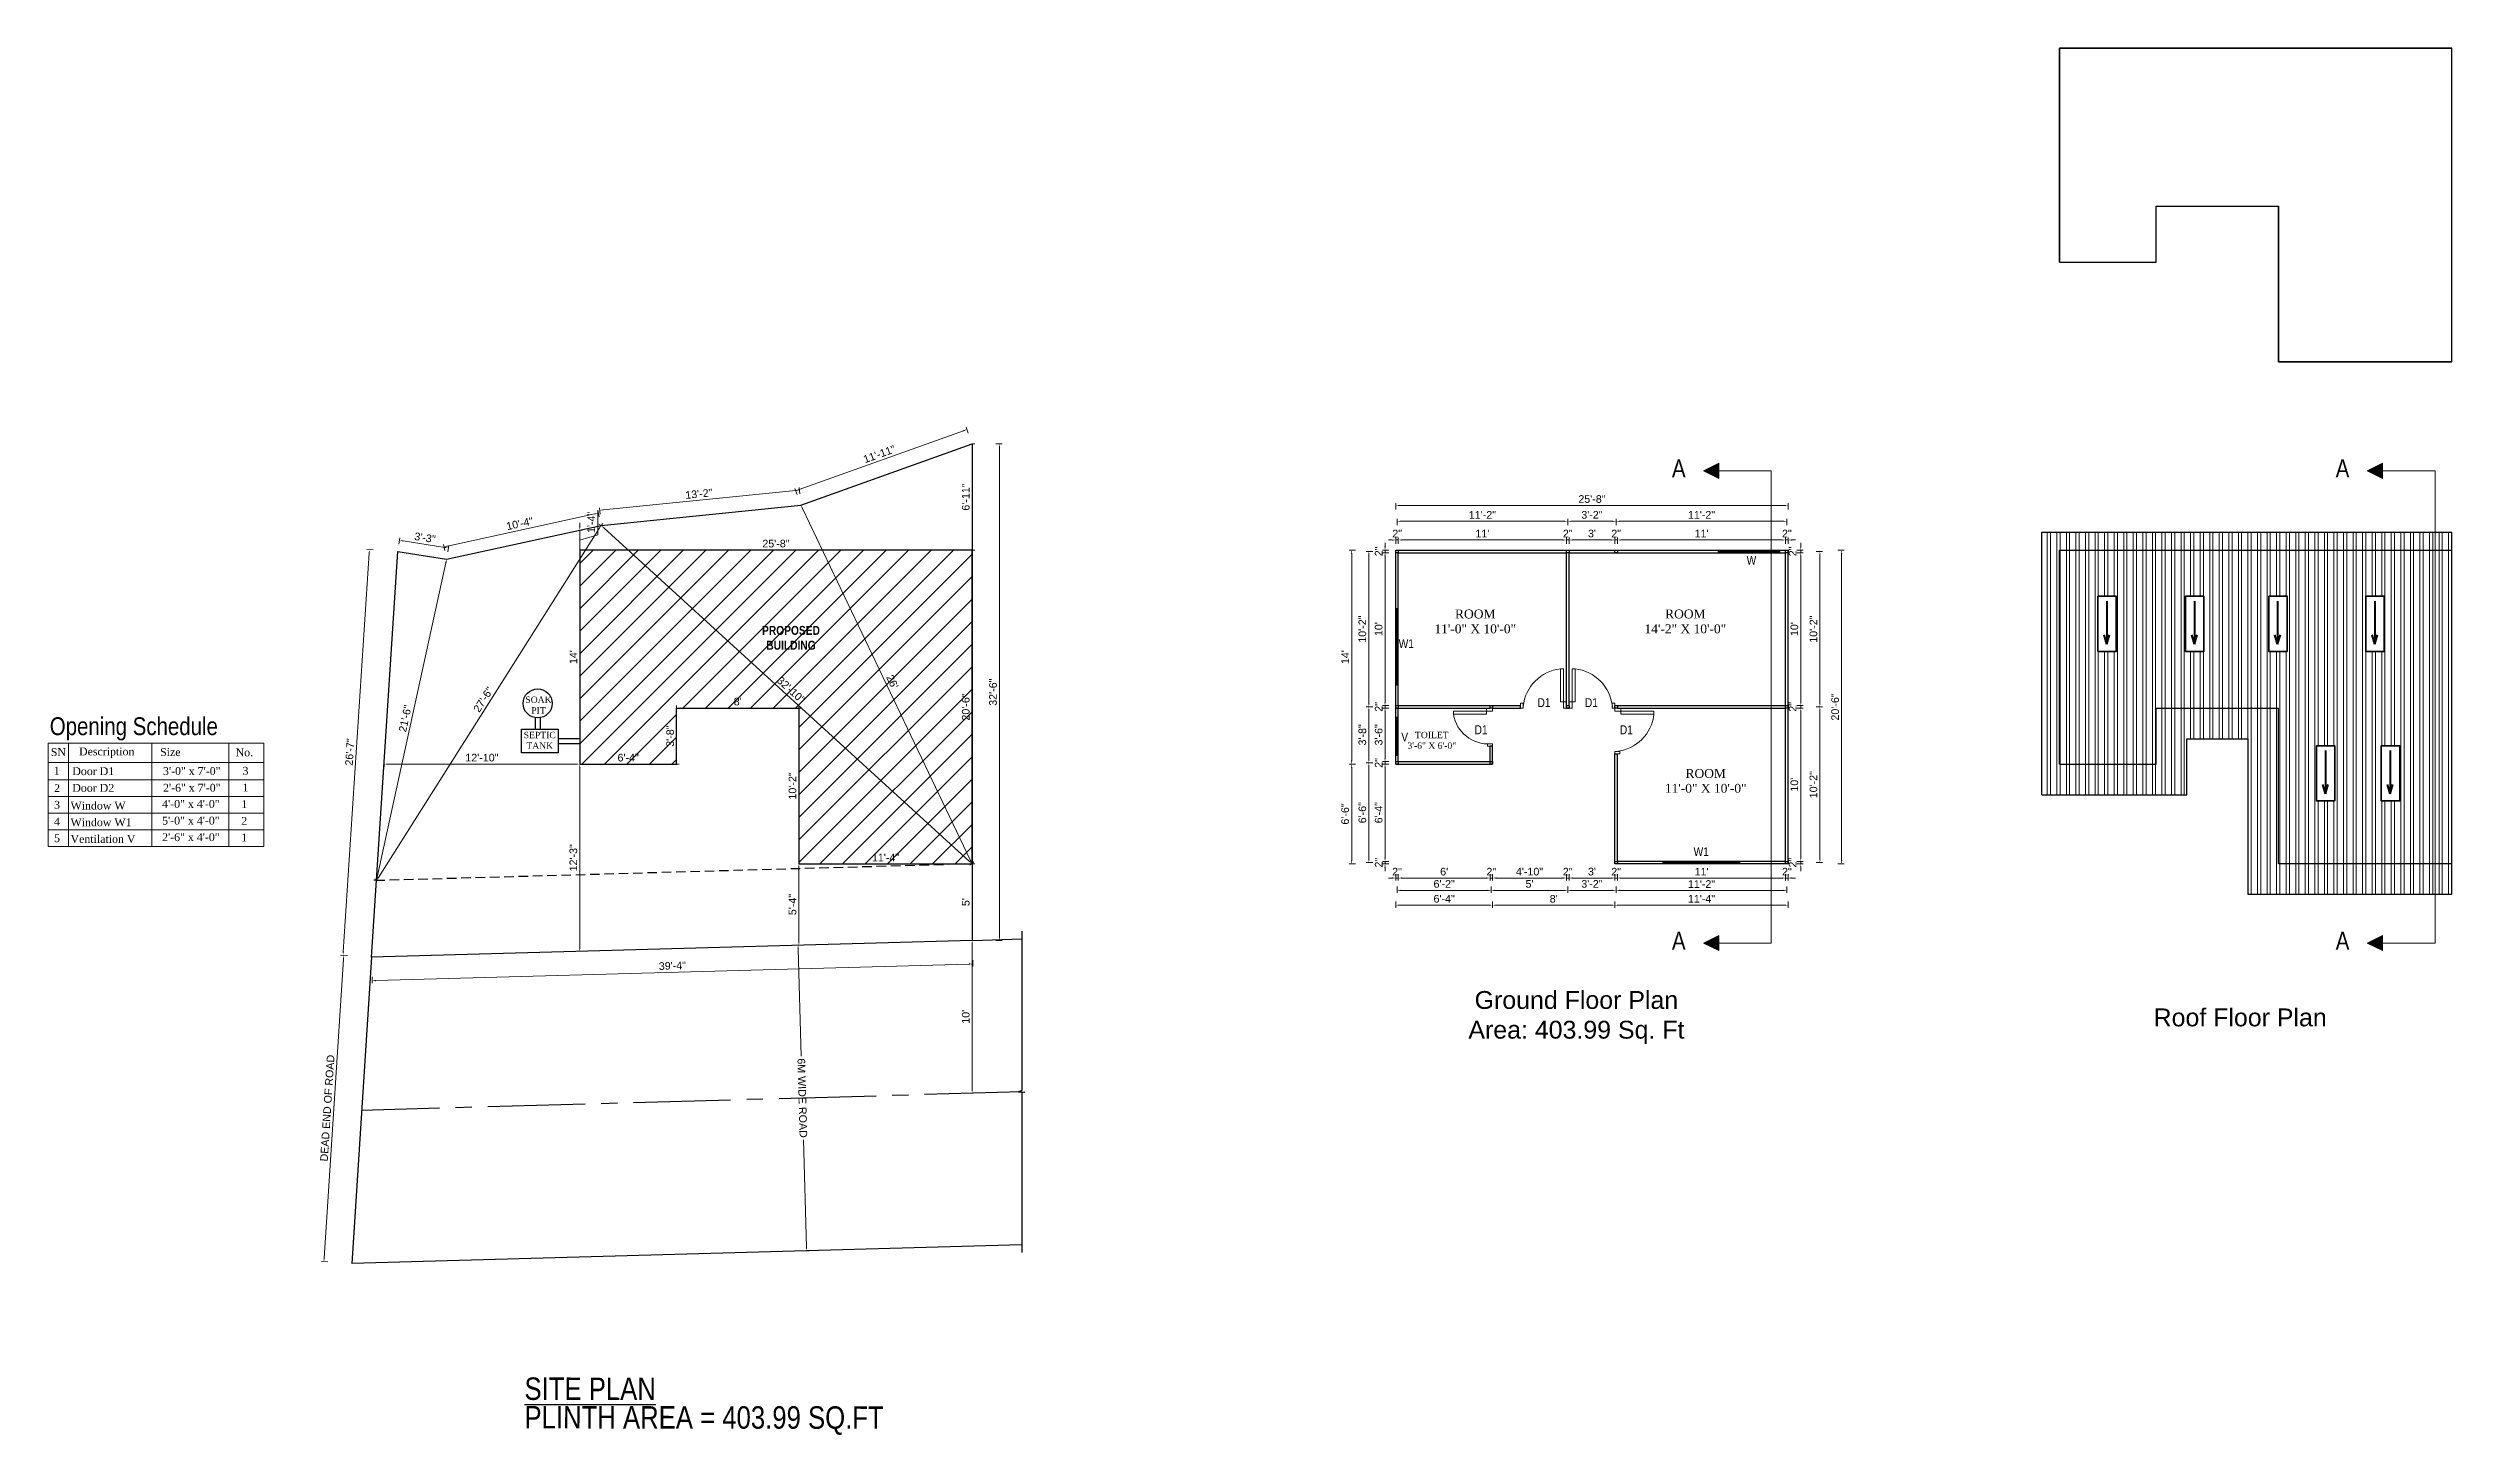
# Model space of a CAD drawing. Header units: inches. Extents: x 367408 to 422529, y -59171 to -41521.
# Drawn here: x 374788 to 376675, y -52182 to -51093 of the extents above; entities that cross this region are included whole.
import ezdxf

# ---------------------------------------------------------------- set-up
doc = ezdxf.new("R2010")
doc.units = ezdxf.units.IN
doc.header["$LTSCALE"] = 2
doc.header["$MEASUREMENT"] = 0
doc.header["$PDMODE"] = 34
doc.linetypes.add('CENTER2', pattern=[28.575, 19.05, -3.175, 3.175, -3.175])
doc.linetypes.add('DASHED2', pattern=[0.375, 0.25, -0.125])
doc.layers.get('0').update_dxf_attribs({"linetype": 'CONTINUOUS'})
doc.layers.get('DEFPOINTS').update_dxf_attribs({"color": 141, "linetype": 'CONTINUOUS'})
for name, color, linetype, lineweight in [('DIM_LINE', 173, 'CONTINUOUS', 20), ('dimension', 160, 'CONTINUOUS', 15), ('door', 20, 'CONTINUOUS', 35), ('OUTLINE', 1, 'CONTINUOUS', 25), ('steps', 253, 'CONTINUOUS', 20), ('WALL - A', 1, 'CONTINUOUS', 40)]:
    doc.layers.add(name, color=color, linetype=linetype, lineweight=lineweight)
doc.layers.add('plan wall', color=7, linetype='CONTINUOUS')
doc.styles.add('Lettring Text', font='arial.ttf')
doc.styles.get("Standard").update_dxf_attribs({"font": 'ARIALN.TTF'})
doc.styles.add('TIMES', font='times.ttf')
doc.dimstyles.new('Copy of Standard', dxfattribs={"dimtxt": 6, "dimasz": 2.875, "dimexe": 2, "dimexo": 4, "dimgap": 2, "dimtad": 1, "dimdec": 0, "dimrnd": 1, "dimzin": 0, "dimdsep": 46, "dimlunit": 4, "dimtxsty": 'Lettring Text', "dimcen": 0.1, "dimclrd": 7, "dimclre": 7, "dimclrt": 7, "dimazin": 0, "dimtfac": 0.645, "dimtdec": 0, "dimtmove": 1, "dimatfit": 0, "dimfxl": 3, "dimfxlon": 1, "dimtfillclr": 256, "dimtolj": 1, "dimtzin": 0, "dimlwd": -1, "dimlwe": -1, "dimarcsym": 2})

msp = doc.modelspace()

# ---------------------------------------------------------------- texts
at = {"color": 7, "linetype": 'ByBlock', "lineweight": 5}
msp.add_text('Opening Schedule', height=14, dxfattribs=at).set_placement((374789.6, -51632.6))
at = {"color": 7, "linetype": 'ByBlock', "lineweight": 5, "char_height": 14}
for s, insert, width, attachment_point in [('A', (376073.6, -51430.2), 26.58, 9), ('A', (376594.6, -51430.2), 26.58, 9), ('A', (376073.6, -51801), 26.58, 9), ('A', (376594.6, -51801), 26.58, 9), ('{\\fArial CE|b0|i0|c238|p34;Ground Floor Plan\\PArea: \\fArial CE|b0|i0|c0|p34;403.99\\fArial CE|b0|i0|c238|p34; Sq. Ft}', (375987.9, -51854.3), 235.547, 5), ('{\\fArial CE|b0|i0|c0|p34;Roof\\fArial CE|b0|i0|c238|p34; Floor Plan}', (376508.9, -51854.3), 235.547, 5)]:
    msp.add_mtext(s, dxfattribs=dict(at, insert=insert, width=width, attachment_point=attachment_point))
at = {"layer": 'plan wall', "ltscale": 3, "char_height": 17.612, "attachment_point": 7, "rotation": 359.9411}
for s, insert in [('{\\LSITE PLAN}', (375162.2, -52154.7)), ('PLINTH AREA = 403.99 SQ.FT', (375162.2, -52181.7))]:
    msp.add_mtext(s, dxfattribs=dict(at, insert=insert))
at = {"layer": 'steps', "color": 7, "lineweight": 5, "ltscale": 0.3, "style": 'TIMES'}
for s, height, p in [('Description', 6.169, (374812.6, -51648.5)), ('SN', 6.17, (374790.4, -51649)), ('1', 6.17, (374792.7, -51663.6)), ('Door D1', 6.17, (374807.3, -51664)), ('Size', 6.17, (374876.2, -51649)), ('3\'-0" x 7\'-0"', 6.169, (374878.5, -51663.9)), ('No.', 6.17, (374935.5, -51649.2)), ('3', 6.17, (374940.9, -51663.7)), ('2', 6.17, (374793, -51677.3)), ('Door D2', 6.17, (374807.3, -51677.1)), ('2\'-6" x 7\'-0"', 6.169, (374878.5, -51677)), ('1', 6.17, (374940.9, -51676.8)), ('4', 6.17, (374793, -51703.5)), ('3', 6.17, (374793, -51690.4)), ('Window W', 6.17, (374805.9, -51691)), ('Window W1', 6.17, (374805.9, -51704.1)), ('4\'-0" x 4\'-0"', 6.169, (374877.8, -51689.7)), ('5\'-0" x 4\'-0"', 6.169, (374877.8, -51702.8)), ('2', 6.17, (374939.9, -51703)), ('1', 6.17, (374939.9, -51689.9)), ('5', 6.17, (374793, -51716.6)), ('Ventilation V', 6.169, (374805.9, -51717.2)), ('2\'-6" x 4\'-0"', 6.169, (374877.8, -51715.8)), ('1', 6.17, (374939.9, -51716.1))]:
    msp.add_text(s, height=height, dxfattribs=at).set_placement(p)
at = {"layer": 'steps', "color": 7, "ltscale": 0.3, "char_height": 7, "attachment_point": 8}
for s, insert in [('W', (376125.3, -51498.9)), ('W1', (375854.4, -51564.3)), ('{\\W1;D1}', (375962.5, -51610.6)), ('{\\W1;D1}', (375999.7, -51610.6)), ('V', (375853.1, -51637.6)), ('{\\W1;D1}', (375913.1, -51631.9)), ('{\\W1;D1}', (376027.1, -51631.9)), ('W1', (376085.9, -51727.6))]:
    msp.add_mtext_dynamic_manual_height_columns(s, width=18.621, gutter_width=40, heights=[0], dxfattribs=dict(at, insert=insert))
at = {"layer": 'steps', "color": 7, "ltscale": 0.3, "attachment_point": 2}
for s, insert, char_height, width in [('{\\fTechnic|b1|i0|c2|p2;PROPOSED BUILDING}', (375371.4, -51546.9), 7, 55.268), ('{\\fTimes New Roman|b0|i0|c0|p18;ROOM \\P11\'-0" X 10\'-0"}', (375908.5, -51534), 7, 72.26), ('{\\fTimes New Roman|b0|i0|c0|p18;ROOM \\P14\'-2" X 10\'-0"}', (376073.4, -51534), 7, 76.041), ('{\\fTimes New Roman|b0|i0|c0|p18;SOAK PIT}', (375173.2, -51602.3), 5, 21.766), ('{\\fTimes New Roman|b0|i0|c0|p18;SEPTIC TANK}', (375174.2, -51630), 5, 21.766), ('{\\fTimes New Roman|b0|i0|c0|p18;TOILET\\P3\'-6" X 6\'-0"}', (375874.4, -51630), 5, 55.268), ('{\\fTimes New Roman|b0|i0|c0|p18;ROOM \\P11\'-0" X 10\'-0"}', (376089.4, -51659.2), 7, 67.505)]:
    msp.add_mtext(s, dxfattribs=dict(at, insert=insert, char_height=char_height, width=width))

# ---------------------------------------------------------------- blocks, each defined once
blk = doc.blocks.new('*D270')
at = {"layer": 'DEFPOINTS', "color": 0, "ltscale": 0.5, "transparency": 16777216}
for p in [(375062.8, -51488.5), (375102.5, -51485.8), (375101.1, -51494.5)]:
    blk.add_point(p, dxfattribs=at)
at = {"layer": 'steps', "color": 7, "ltscale": 0.5, "transparency": 16777216}
for p, q in [((375063.7, -51482.7), (375064.5, -51477.7)), ((375067, -51480.2), (375099.7, -51485.3)), ((375102, -51488.7), (375102.8, -51483.8))]:
    blk.add_line(p, q, dxfattribs=at)
for points in [[(375067.1, -51479.7), (375066.9, -51480.6), (375064.2, -51479.7)], [(375099.7, -51484.8), (375099.6, -51485.8), (375102.5, -51485.8)]]:
    blk.add_solid(points, dxfattribs=at)
at = {"layer": 'steps', "color": 7, "ltscale": 0.5, "transparency": 16777216, "insert": (375084.1, -51477.7), "char_height": 6, "attachment_point": 5, "rotation": 351.0432, "style": 'Lettring Text'}
blk.add_mtext('\\A1;3\'-3"', dxfattribs=at)
blk = doc.blocks.new('*D271')
at = {"layer": 'DEFPOINTS', "color": 0, "ltscale": 0.5, "transparency": 16777216}
for p in [(375220.2, -51458.3), (375222.4, -51468), (375101.1, -51494.5)]:
    blk.add_point(p, dxfattribs=at)
at = {"layer": 'steps', "color": 7, "ltscale": 0.5, "transparency": 16777216}
for p, q in [((375101.8, -51484.3), (375217.4, -51458.9)), ((375220.9, -51461.2), (375219.8, -51456.4)), ((375099.6, -51487.8), (375098.6, -51482.9))]:
    blk.add_line(p, q, dxfattribs=at)
for points in [[(375217.3, -51458.5), (375217.5, -51459.4), (375220.2, -51458.3)], [(375101.7, -51483.8), (375101.9, -51484.7), (375099, -51484.9)]]:
    blk.add_solid(points, dxfattribs=at)
at = {"layer": 'steps', "color": 7, "ltscale": 0.5, "transparency": 16777216, "insert": (375158.5, -51466.6), "char_height": 6, "attachment_point": 5, "rotation": 12.3621, "style": 'Lettring Text'}
blk.add_mtext('\\A1;10\'-4"', dxfattribs=at)
blk = doc.blocks.new('*D272')
at = {"layer": 'DEFPOINTS', "color": 0, "ltscale": 0.5, "transparency": 16777216}
for p in [(375378, -51440.3), (375379.2, -51452.1), (375222.4, -51468)]:
    blk.add_point(p, dxfattribs=at)
at = {"layer": 'steps', "color": 7, "ltscale": 0.5, "transparency": 16777216}
for p, q in [((375224, -51455.8), (375375.1, -51440.5)), ((375378.3, -51443.2), (375377.8, -51438.3)), ((375221.5, -51459.1), (375221, -51454.1))]:
    blk.add_line(p, q, dxfattribs=at)
for points in [[(375375.1, -51440.1), (375375.2, -51441), (375378, -51440.3)], [(375224, -51455.4), (375224.1, -51456.3), (375221.2, -51456.1)]]:
    blk.add_solid(points, dxfattribs=at)
at = {"layer": 'steps', "color": 7, "ltscale": 0.5, "transparency": 16777216, "insert": (375299.1, -51443.2), "char_height": 6, "attachment_point": 5, "rotation": 5.7812, "style": 'Lettring Text'}
blk.add_mtext('\\A1;13\'-2"', dxfattribs=at)
blk = doc.blocks.new('*D273')
at = {"layer": 'DEFPOINTS', "color": 0, "ltscale": 0.5, "transparency": 16777216}
for p in [(375509.6, -51392.7), (375513.6, -51404), (375379.2, -51452.1)]:
    blk.add_point(p, dxfattribs=at)
at = {"layer": 'steps', "color": 7, "ltscale": 0.5, "transparency": 16777216}
for p, q in [((375377.9, -51439.8), (375506.9, -51393.7)), ((375510.6, -51395.5), (375508.9, -51390.8)), ((375376.2, -51443.6), (375374.5, -51438.9))]:
    blk.add_line(p, q, dxfattribs=at)
for points in [[(375506.7, -51393.2), (375507, -51394.1), (375509.6, -51392.7)], [(375377.7, -51439.3), (375378, -51440.2), (375375.2, -51440.8)]]:
    blk.add_solid(points, dxfattribs=at)
at = {"layer": 'steps', "color": 7, "ltscale": 0.5, "transparency": 16777216, "insert": (375440.7, -51412), "char_height": 6, "attachment_point": 5, "rotation": 19.6714, "style": 'Lettring Text'}
blk.add_mtext('\\A1;11\'-11"', dxfattribs=at)
blk = doc.blocks.new('*D274')
at = {"layer": 'DEFPOINTS', "color": 0, "ltscale": 0.5, "transparency": 16777216}
for p in [(375513.6, -51404), (375513.6, -51793.7), (375535.1, -51793.7)]:
    blk.add_point(p, dxfattribs=at)
at = {"layer": 'steps', "color": 7, "ltscale": 0.5, "transparency": 16777216}
for p, q in [((375532.1, -51404), (375537.1, -51404)), ((375535.1, -51406.9), (375535.1, -51790.9)), ((375532.1, -51793.7), (375537.1, -51793.7))]:
    blk.add_line(p, q, dxfattribs=at)
for points in [[(375534.6, -51406.9), (375535.6, -51406.9), (375535.1, -51404)], [(375534.6, -51790.9), (375535.6, -51790.9), (375535.1, -51793.7)]]:
    blk.add_solid(points, dxfattribs=at)
at = {"layer": 'steps', "color": 7, "ltscale": 0.5, "transparency": 16777216, "insert": (375530, -51598.9), "char_height": 6, "attachment_point": 5, "rotation": 90, "style": 'Lettring Text'}
blk.add_mtext('\\A1;32\'-6"', dxfattribs=at)
blk = doc.blocks.new('*D275')
at = {"layer": 'DEFPOINTS', "color": 0, "ltscale": 0.5, "transparency": 16777216}
for p in [(375042.1, -51806.9), (375513.6, -51793.7), (375042.7, -51825.4)]:
    blk.add_point(p, dxfattribs=at)
at = {"layer": 'steps', "color": 7, "ltscale": 0.5, "transparency": 16777216}
for p, q in [((375511.3, -51812.3), (375045.5, -51825.3)), ((375514.1, -51809.2), (375514.2, -51814.2)), ((375042.6, -51822.4), (375042.7, -51827.4))]:
    blk.add_line(p, q, dxfattribs=at)
for points in [[(375511.2, -51811.8), (375511.3, -51812.8), (375514.1, -51812.2)], [(375045.5, -51824.8), (375045.6, -51825.8), (375042.7, -51825.4)]]:
    blk.add_solid(points, dxfattribs=at)
at = {"layer": 'steps', "color": 7, "ltscale": 0.5, "transparency": 16777216, "insert": (375278.3, -51813.7), "char_height": 6, "attachment_point": 5, "rotation": 1.6021, "style": 'Lettring Text'}
blk.add_mtext('\\A1;39\'-4"', dxfattribs=at)
blk = doc.blocks.new('*D276')
at = {"layer": 'DEFPOINTS', "color": 0, "ltscale": 0.5, "transparency": 16777216}
for p in [(375040.5, -51487.1), (375062.8, -51488.5), (375042.1, -51806.9)]:
    blk.add_point(p, dxfattribs=at)
at = {"layer": 'steps', "color": 7, "ltscale": 0.5, "transparency": 16777216}
for p, q in [((375020, -51802.6), (375040.3, -51489.9)), ((375043.4, -51487.2), (375038.5, -51486.9)), ((375022.8, -51805.7), (375017.8, -51805.3))]:
    blk.add_line(p, q, dxfattribs=at)
for points in [[(375039.8, -51489.9), (375040.7, -51490), (375040.5, -51487.1)], [(375019.5, -51802.6), (375020.5, -51802.6), (375019.8, -51805.5)]]:
    blk.add_solid(points, dxfattribs=at)
at = {"layer": 'steps', "color": 7, "ltscale": 0.5, "transparency": 16777216, "insert": (375025.1, -51645.9), "char_height": 6, "attachment_point": 5, "rotation": 86.2947, "style": 'Lettring Text'}
blk.add_mtext('\\A1;26\'-7"', dxfattribs=at)
blk = doc.blocks.new('*D277')
at = {"layer": 'DEFPOINTS', "color": 0, "ltscale": 0.5, "transparency": 16777216}
for p in [(375101.1, -51494.5), (375046, -51746.8), (375046, -51746.8)]:
    blk.add_point(p, dxfattribs=at)
at = {"layer": 'steps', "color": 7, "ltscale": 0.5, "transparency": 16777216}
for p, q in [((375100.5, -51497.4), (375046.7, -51744)), ((375101.1, -51494.5), (375099.2, -51494.1)), ((375046, -51746.8), (375044.1, -51746.4))]:
    blk.add_line(p, q, dxfattribs=at)
for points in [[(375100, -51497.2), (375101, -51497.5), (375101.1, -51494.5)], [(375046.2, -51743.9), (375047.1, -51744.1), (375046, -51746.8)]]:
    blk.add_solid(points, dxfattribs=at)
at = {"layer": 'steps', "color": 7, "ltscale": 0.5, "transparency": 16777216, "insert": (375068.6, -51619.6), "char_height": 6, "attachment_point": 5, "rotation": 77.6852, "style": 'Lettring Text'}
blk.add_mtext('\\A1;21\'-6"', dxfattribs=at)
blk = doc.blocks.new('*D278')
at = {"layer": 'DEFPOINTS', "color": 0, "ltscale": 0.5, "transparency": 16777216}
for p in [(375222.4, -51468), (375222.4, -51468), (375046, -51746.8)]:
    blk.add_point(p, dxfattribs=at)
at = {"layer": 'steps', "color": 7, "ltscale": 0.5, "transparency": 16777216}
for p, q in [((375047.6, -51744.4), (375220.8, -51470.4)), ((375222.4, -51468), (375220.7, -51466.9)), ((375046, -51746.8), (375044.4, -51745.7))]:
    blk.add_line(p, q, dxfattribs=at)
for points in [[(375220.4, -51470.1), (375221.2, -51470.7), (375222.4, -51468)], [(375047.2, -51744.1), (375048, -51744.6), (375046, -51746.8)]]:
    blk.add_solid(points, dxfattribs=at)
at = {"layer": 'steps', "color": 7, "ltscale": 0.5, "transparency": 16777216, "insert": (375129.9, -51604.7), "char_height": 6, "attachment_point": 5, "rotation": 57.6924, "style": 'Lettring Text'}
blk.add_mtext('\\A1;27\'-6"', dxfattribs=at)
blk = doc.blocks.new('*D279')
at = {"layer": 'DEFPOINTS', "color": 0, "ltscale": 0.5, "transparency": 16777216}
for p in [(375222.4, -51468), (375513.6, -51733.7), (375513.6, -51733.7)]:
    blk.add_point(p, dxfattribs=at)
at = {"layer": 'steps', "color": 7, "ltscale": 0.5, "transparency": 16777216}
for p, q in [((375222.4, -51468), (375223.7, -51466.5)), ((375224.5, -51469.9), (375511.5, -51731.8)), ((375513.6, -51733.7), (375515, -51732.2))]:
    blk.add_line(p, q, dxfattribs=at)
for points in [[(375224.8, -51469.6), (375224.2, -51470.3), (375222.4, -51468)], [(375511.8, -51731.4), (375511.2, -51732.1), (375513.6, -51733.7)]]:
    blk.add_solid(points, dxfattribs=at)
at = {"layer": 'steps', "color": 7, "ltscale": 0.5, "transparency": 16777216, "insert": (375371.4, -51597.1), "char_height": 6, "attachment_point": 5, "rotation": 317.624, "style": 'Lettring Text'}
blk.add_mtext('\\A1;32\'-10"', dxfattribs=at)
blk = doc.blocks.new('*D280')
at = {"layer": 'DEFPOINTS', "color": 0, "ltscale": 0.5, "transparency": 16777216}
for p in [(375379.2, -51452.1), (375379.2, -51452.1), (375513.6, -51733.7)]:
    blk.add_point(p, dxfattribs=at)
at = {"layer": 'steps', "color": 7, "ltscale": 0.5, "transparency": 16777216}
for p, q in [((375379.2, -51452.1), (375381, -51451.2)), ((375512.4, -51731.1), (375380.4, -51454.7)), ((375513.6, -51733.7), (375511.8, -51734.6))]:
    blk.add_line(p, q, dxfattribs=at)
for points in [[(375380.9, -51454.5), (375380, -51454.9), (375379.2, -51452.1)], [(375512.8, -51730.9), (375511.9, -51731.3), (375513.6, -51733.7)]]:
    blk.add_solid(points, dxfattribs=at)
at = {"layer": 'steps', "color": 7, "ltscale": 0.5, "transparency": 16777216, "insert": (375451, -51590.7), "char_height": 6, "attachment_point": 5, "rotation": 295.5147, "style": 'Lettring Text'}
blk.add_mtext("\\A1;26'", dxfattribs=at)
blk = doc.blocks.new('*D281')
at = {"layer": 'DEFPOINTS', "color": 0, "ltscale": 0.5, "transparency": 16777216}
for p in [(375513.6, -51487.4), (375513.6, -51487.4), (375513.6, -51733.7)]:
    blk.add_point(p, dxfattribs=at)
at = {"layer": 'steps', "color": 7, "ltscale": 0.5, "transparency": 16777216}
for p, q in [((375513.6, -51487.4), (375515.6, -51487.4)), ((375513.6, -51730.8), (375513.6, -51490.2)), ((375513.6, -51733.7), (375515.6, -51733.7))]:
    blk.add_line(p, q, dxfattribs=at)
for points in [[(375513.1, -51490.2), (375514.1, -51490.2), (375513.6, -51487.4)], [(375513.1, -51730.8), (375514.1, -51730.8), (375513.6, -51733.7)]]:
    blk.add_solid(points, dxfattribs=at)
at = {"layer": 'steps', "color": 7, "ltscale": 0.5, "transparency": 16777216, "insert": (375508.6, -51610.5), "char_height": 6, "attachment_point": 5, "rotation": 90, "style": 'Lettring Text'}
blk.add_mtext('\\A1;20\'-6"', dxfattribs=at)
blk = doc.blocks.new('*D282')
at = {"layer": 'DEFPOINTS', "color": 0, "ltscale": 0.5, "transparency": 16777216}
for p in [(375205.6, -51487.4), (375205.6, -51487.4), (375513.6, -51487.4)]:
    blk.add_point(p, dxfattribs=at)
at = {"layer": 'steps', "color": 7, "ltscale": 0.5, "transparency": 16777216}
for p, q in [((375205.6, -51487.4), (375205.6, -51485.4)), ((375510.7, -51487.4), (375208.5, -51487.4)), ((375513.6, -51487.4), (375513.6, -51485.4))]:
    blk.add_line(p, q, dxfattribs=at)
for points in [[(375208.5, -51486.9), (375208.5, -51487.8), (375205.6, -51487.4)], [(375510.7, -51486.9), (375510.7, -51487.8), (375513.6, -51487.4)]]:
    blk.add_solid(points, dxfattribs=at)
at = {"layer": 'steps', "color": 7, "ltscale": 0.5, "transparency": 16777216, "insert": (375359.6, -51482.3), "char_height": 6, "attachment_point": 5, "style": 'Lettring Text'}
blk.add_mtext('\\A1;25\'-8"', dxfattribs=at)
blk = doc.blocks.new('*D283')
at = {"layer": 'DEFPOINTS', "color": 0, "ltscale": 0.5, "transparency": 16777216}
for p in [(375205.6, -51487.4), (375205.6, -51655.4), (375205.6, -51655.4)]:
    blk.add_point(p, dxfattribs=at)
at = {"layer": 'steps', "color": 7, "ltscale": 0.5, "transparency": 16777216}
for p, q in [((375205.6, -51487.4), (375207.6, -51487.4)), ((375205.6, -51490.2), (375205.6, -51652.5)), ((375205.6, -51655.4), (375207.6, -51655.4))]:
    blk.add_line(p, q, dxfattribs=at)
for points in [[(375205.1, -51490.2), (375206.1, -51490.2), (375205.6, -51487.4)], [(375205.1, -51652.5), (375206.1, -51652.5), (375205.6, -51655.4)]]:
    blk.add_solid(points, dxfattribs=at)
at = {"layer": 'steps', "color": 7, "ltscale": 0.5, "transparency": 16777216, "insert": (375200.6, -51571.4), "char_height": 6, "attachment_point": 5, "rotation": 90, "style": 'Lettring Text'}
blk.add_mtext("\\A1;14'", dxfattribs=at)
blk = doc.blocks.new('*D284')
at = {"layer": 'DEFPOINTS', "color": 0, "ltscale": 0.5, "transparency": 16777216}
for p in [(375205.6, -51655.4), (375281.6, -51655.4), (375281.6, -51655.4)]:
    blk.add_point(p, dxfattribs=at)
at = {"layer": 'steps', "color": 7, "ltscale": 0.5, "transparency": 16777216}
for p, q in [((375205.6, -51655.4), (375205.6, -51653.4)), ((375208.5, -51655.4), (375278.7, -51655.4)), ((375281.6, -51655.4), (375281.6, -51653.4))]:
    blk.add_line(p, q, dxfattribs=at)
for points in [[(375208.5, -51654.9), (375208.5, -51655.8), (375205.6, -51655.4)], [(375278.7, -51654.9), (375278.7, -51655.8), (375281.6, -51655.4)]]:
    blk.add_solid(points, dxfattribs=at)
at = {"layer": 'steps', "color": 7, "ltscale": 0.5, "transparency": 16777216, "insert": (375243.6, -51650.3), "char_height": 6, "attachment_point": 5, "style": 'Lettring Text'}
blk.add_mtext('\\A1;6\'-4"', dxfattribs=at)
blk = doc.blocks.new('*D285')
at = {"layer": 'DEFPOINTS', "color": 0, "ltscale": 0.5, "transparency": 16777216}
for p in [(375281.6, -51611.4), (375281.6, -51611.4), (375281.6, -51655.4)]:
    blk.add_point(p, dxfattribs=at)
at = {"layer": 'steps', "color": 7, "ltscale": 0.5, "transparency": 16777216}
for p, q in [((375281.6, -51611.4), (375283.6, -51611.4)), ((375281.6, -51652.5), (375281.6, -51614.2)), ((375281.6, -51655.4), (375283.6, -51655.4))]:
    blk.add_line(p, q, dxfattribs=at)
for points in [[(375281.1, -51614.2), (375282.1, -51614.2), (375281.6, -51611.4)], [(375281.1, -51652.5), (375282.1, -51652.5), (375281.6, -51655.4)]]:
    blk.add_solid(points, dxfattribs=at)
at = {"layer": 'steps', "color": 7, "ltscale": 0.5, "transparency": 16777216, "insert": (375276.6, -51633.4), "char_height": 6, "attachment_point": 5, "rotation": 90, "style": 'Lettring Text'}
blk.add_mtext('\\A1;3\'-8"', dxfattribs=at)
blk = doc.blocks.new('*D286')
at = {"layer": 'DEFPOINTS', "color": 0, "ltscale": 0.5, "transparency": 16777216}
for p in [(375281.6, -51611.4), (375377.6, -51611.4), (375377.6, -51611.4)]:
    blk.add_point(p, dxfattribs=at)
at = {"layer": 'steps', "color": 7, "ltscale": 0.5, "transparency": 16777216}
for p, q in [((375281.6, -51611.4), (375281.6, -51609.4)), ((375284.5, -51611.4), (375374.7, -51611.4)), ((375377.6, -51611.4), (375377.6, -51609.4))]:
    blk.add_line(p, q, dxfattribs=at)
for points in [[(375284.5, -51610.9), (375284.5, -51611.8), (375281.6, -51611.4)], [(375374.7, -51610.9), (375374.7, -51611.8), (375377.6, -51611.4)]]:
    blk.add_solid(points, dxfattribs=at)
at = {"layer": 'steps', "color": 7, "ltscale": 0.5, "transparency": 16777216, "insert": (375329.6, -51606.3), "char_height": 6, "attachment_point": 5, "style": 'Lettring Text'}
blk.add_mtext("\\A1;8'", dxfattribs=at)
blk = doc.blocks.new('*D287')
at = {"layer": 'DEFPOINTS', "color": 0, "ltscale": 0.5, "transparency": 16777216}
for p in [(375377.6, -51611.4), (375377.6, -51733.7), (375377.6, -51733.7)]:
    blk.add_point(p, dxfattribs=at)
at = {"layer": 'steps', "color": 7, "ltscale": 0.5, "transparency": 16777216}
for p, q in [((375377.6, -51611.4), (375379.6, -51611.4)), ((375377.6, -51614.2), (375377.6, -51730.8)), ((375377.6, -51733.7), (375379.6, -51733.7))]:
    blk.add_line(p, q, dxfattribs=at)
for points in [[(375377.1, -51614.2), (375378.1, -51614.2), (375377.6, -51611.4)], [(375377.1, -51730.8), (375378.1, -51730.8), (375377.6, -51733.7)]]:
    blk.add_solid(points, dxfattribs=at)
at = {"layer": 'steps', "color": 7, "ltscale": 0.5, "transparency": 16777216, "insert": (375372.6, -51672.5), "char_height": 6, "attachment_point": 5, "rotation": 90, "style": 'Lettring Text'}
blk.add_mtext('\\A1;10\'-2"', dxfattribs=at)
blk = doc.blocks.new('*D288')
at = {"layer": 'DEFPOINTS', "color": 0, "ltscale": 0.5, "transparency": 16777216}
for p in [(375377.6, -51733.7), (375513.6, -51733.7), (375513.6, -51733.7)]:
    blk.add_point(p, dxfattribs=at)
at = {"layer": 'steps', "color": 7, "ltscale": 0.5, "transparency": 16777216}
for p, q in [((375377.6, -51733.7), (375377.6, -51731.7)), ((375380.5, -51733.7), (375510.7, -51733.7)), ((375513.6, -51733.7), (375513.6, -51731.7))]:
    blk.add_line(p, q, dxfattribs=at)
for points in [[(375380.5, -51733.2), (375380.5, -51734.2), (375377.6, -51733.7)], [(375510.7, -51733.2), (375510.7, -51734.2), (375513.6, -51733.7)]]:
    blk.add_solid(points, dxfattribs=at)
at = {"layer": 'steps', "color": 7, "ltscale": 0.5, "transparency": 16777216, "insert": (375445.6, -51728.7), "char_height": 6, "attachment_point": 5, "style": 'Lettring Text'}
blk.add_mtext('\\A1;11\'-4"', dxfattribs=at)
blk = doc.blocks.new('*D289')
at = {"layer": 'DEFPOINTS', "color": 0, "ltscale": 0.5, "transparency": 16777216}
for p in [(375205.6, -51471.6), (375205.6, -51471.6), (375205.6, -51487.4)]:
    blk.add_point(p, dxfattribs=at)
at = {"layer": 'steps', "color": 7, "ltscale": 0.5, "transparency": 16777216}
for p, q in [((375205.6, -51468.8), (375205.6, -51465.9)), ((375205.6, -51471.6), (375207.6, -51471.6)), ((375205.6, -51487.4), (375205.6, -51471.6)), ((375205.6, -51487.4), (375205.6, -51471.6)), ((375219.7, -51475.3), (375219.7, -51455.9)), ((375205.6, -51479.5), (375219.7, -51475.3)), ((375205.6, -51487.4), (375207.6, -51487.4)), ((375205.6, -51490.2), (375205.6, -51493.1))]:
    blk.add_line(p, q, dxfattribs=at)
for points in [[(375205.1, -51468.8), (375206.1, -51468.8), (375205.6, -51471.6)], [(375205.1, -51490.2), (375206.1, -51490.2), (375205.6, -51487.4)]]:
    blk.add_solid(points, dxfattribs=at)
at = {"layer": 'steps', "color": 7, "ltscale": 0.5, "transparency": 16777216, "insert": (375214.6, -51465.6), "char_height": 6, "attachment_point": 5, "rotation": 90, "style": 'Lettring Text'}
blk.add_mtext('\\A1;1\'-4"', dxfattribs=at)
blk = doc.blocks.new('*D290')
at = {"layer": 'DEFPOINTS', "color": 0, "ltscale": 0.5, "transparency": 16777216}
for p in [(375513.6, -51733.7), (375513.6, -51793.7), (375513.6, -51793.7)]:
    blk.add_point(p, dxfattribs=at)
at = {"layer": 'steps', "color": 7, "ltscale": 0.5, "transparency": 16777216}
for p, q in [((375513.6, -51733.7), (375515.6, -51733.7)), ((375513.6, -51736.6), (375513.6, -51790.9)), ((375513.6, -51793.7), (375515.6, -51793.7))]:
    blk.add_line(p, q, dxfattribs=at)
for points in [[(375513.1, -51736.6), (375514.1, -51736.6), (375513.6, -51733.7)], [(375513.1, -51790.9), (375514.1, -51790.9), (375513.6, -51793.7)]]:
    blk.add_solid(points, dxfattribs=at)
at = {"layer": 'steps', "color": 7, "ltscale": 0.5, "transparency": 16777216, "insert": (375508.6, -51763.7), "char_height": 6, "attachment_point": 5, "rotation": 90, "style": 'Lettring Text'}
blk.add_mtext("\\A1;5'", dxfattribs=at)
blk = doc.blocks.new('*D291')
at = {"layer": 'DEFPOINTS', "color": 0, "ltscale": 0.5, "transparency": 16777216}
for p in [(375377.6, -51733.7), (375377.4, -51797.5), (375377.6, -51797.5)]:
    blk.add_point(p, dxfattribs=at)
at = {"layer": 'steps', "color": 7, "ltscale": 0.5, "transparency": 16777216}
for p, q in [((375377.6, -51733.7), (375379.6, -51733.7)), ((375377.6, -51736.6), (375377.6, -51794.7)), ((375377.6, -51797.5), (375379.6, -51797.5))]:
    blk.add_line(p, q, dxfattribs=at)
for points in [[(375377.1, -51736.6), (375378.1, -51736.6), (375377.6, -51733.7)], [(375377.1, -51794.7), (375378.1, -51794.7), (375377.6, -51797.5)]]:
    blk.add_solid(points, dxfattribs=at)
at = {"layer": 'steps', "color": 7, "ltscale": 0.5, "transparency": 16777216, "insert": (375372.6, -51765.6), "char_height": 6, "attachment_point": 5, "rotation": 90, "style": 'Lettring Text'}
blk.add_mtext('\\A1;5\'-4"', dxfattribs=at)
blk = doc.blocks.new('*D292')
at = {"layer": 'DEFPOINTS', "color": 0, "ltscale": 0.5, "transparency": 16777216}
for p in [(375205.6, -51655.4), (375205.5, -51802.3), (375205.6, -51802.3)]:
    blk.add_point(p, dxfattribs=at)
at = {"layer": 'steps', "color": 7, "ltscale": 0.5, "transparency": 16777216}
for p, q in [((375205.6, -51655.4), (375207.6, -51655.4)), ((375205.6, -51658.2), (375205.6, -51799.5)), ((375205.6, -51802.3), (375207.6, -51802.3))]:
    blk.add_line(p, q, dxfattribs=at)
for points in [[(375205.1, -51658.2), (375206.1, -51658.2), (375205.6, -51655.4)], [(375205.1, -51799.5), (375206.1, -51799.5), (375205.6, -51802.3)]]:
    blk.add_solid(points, dxfattribs=at)
at = {"layer": 'steps', "color": 7, "ltscale": 0.5, "transparency": 16777216, "insert": (375200.6, -51728.9), "char_height": 6, "attachment_point": 5, "rotation": 90, "style": 'Lettring Text'}
blk.add_mtext('\\A1;12\'-3"', dxfattribs=at)
blk = doc.blocks.new('*D293')
at = {"layer": 'DEFPOINTS', "color": 0, "ltscale": 0.5, "transparency": 16777216}
for p in [(375513.6, -51404), (375513.6, -51404), (375513.6, -51487.4)]:
    blk.add_point(p, dxfattribs=at)
at = {"layer": 'steps', "color": 7, "ltscale": 0.5, "transparency": 16777216}
for p, q in [((375513.6, -51404), (375515.6, -51404)), ((375513.6, -51484.5), (375513.6, -51406.9)), ((375513.6, -51487.4), (375515.6, -51487.4))]:
    blk.add_line(p, q, dxfattribs=at)
for points in [[(375513.1, -51406.9), (375514.1, -51406.9), (375513.6, -51404)], [(375513.1, -51484.5), (375514.1, -51484.5), (375513.6, -51487.4)]]:
    blk.add_solid(points, dxfattribs=at)
at = {"layer": 'steps', "color": 7, "ltscale": 0.5, "transparency": 16777216, "insert": (375508.6, -51445.7), "char_height": 6, "attachment_point": 5, "rotation": 90, "style": 'Lettring Text'}
blk.add_mtext('\\A1;6\'-11"', dxfattribs=at)
blk = doc.blocks.new('*D294')
at = {"layer": 'DEFPOINTS', "color": 0, "ltscale": 0.5, "transparency": 16777216}
for p in [(375052, -51655.3), (375052, -51655.4), (375205.6, -51655.4)]:
    blk.add_point(p, dxfattribs=at)
at = {"layer": 'steps', "color": 7, "ltscale": 0.5, "transparency": 16777216}
for p, q in [((375052, -51655.4), (375052, -51657.4)), ((375202.7, -51655.4), (375054.8, -51655.4)), ((375205.6, -51655.4), (375205.6, -51653.4))]:
    blk.add_line(p, q, dxfattribs=at)
for points in [[(375054.8, -51654.9), (375054.8, -51655.8), (375052, -51655.4)], [(375202.7, -51654.9), (375202.7, -51655.8), (375205.6, -51655.4)]]:
    blk.add_solid(points, dxfattribs=at)
at = {"layer": 'steps', "color": 7, "ltscale": 0.5, "transparency": 16777216, "insert": (375128.8, -51650.3), "char_height": 6, "attachment_point": 5, "style": 'Lettring Text'}
blk.add_mtext('\\A1;12\'-10"', dxfattribs=at)
blk = doc.blocks.new('*D295')
at = {"layer": 'DEFPOINTS', "color": 0, "ltscale": 0.5, "transparency": 16777216}
for p in [(375042.1, -51806.9), (375004.8, -52046), (375026.6, -52047.4)]:
    blk.add_point(p, dxfattribs=at)
at = {"layer": 'steps', "color": 7, "ltscale": 0.5, "transparency": 16777216}
for p, q in [((375020.2, -51808.4), (375005, -52043.2)), ((375023.4, -51805.7), (375018.4, -51805.4)), ((375007.8, -52046.2), (375002.8, -52045.9))]:
    blk.add_line(p, q, dxfattribs=at)
for points in [[(375019.7, -51808.3), (375020.7, -51808.4), (375020.4, -51805.5)], [(375004.5, -52043.1), (375005.5, -52043.2), (375004.8, -52046)]]:
    blk.add_solid(points, dxfattribs=at)
at = {"layer": 'steps', "color": 7, "ltscale": 0.5, "transparency": 16777216, "insert": (375007.5, -51925.4), "char_height": 6, "attachment_point": 5, "rotation": 86.2947, "style": 'Lettring Text'}
blk.add_mtext('\\A1;DEAD END OF ROAD', dxfattribs=at)
blk = doc.blocks.new('*D296')
at = {"layer": 'DEFPOINTS', "color": 0, "ltscale": 0.5, "transparency": 16777216}
for p in [(375288.6, -51800), (375383.6, -52037.5), (375295.4, -52039.9)]:
    blk.add_point(p, dxfattribs=at)
at = {"layer": 'steps', "color": 7, "ltscale": 0.5, "transparency": 16777216}
for p, q in [((375373.9, -51797.6), (375378.9, -51797.5)), ((375377, -51800.4), (375379.4, -51884.7)), ((375383.6, -52034.6), (375381.2, -51950.3)), ((375380.6, -52037.5), (375385.6, -52037.4))]:
    blk.add_line(p, q, dxfattribs=at)
for points in [[(375377.5, -51800.4), (375376.5, -51800.4), (375376.9, -51797.6)], [(375384, -52034.6), (375383.1, -52034.6), (375383.6, -52037.5)]]:
    blk.add_solid(points, dxfattribs=at)
at = {"layer": 'steps', "color": 7, "ltscale": 0.5, "transparency": 16777216, "insert": (375380.3, -51917.5), "char_height": 6, "attachment_point": 5, "rotation": 271.6021, "style": 'Lettring Text'}
blk.add_mtext('\\A1;6M WIDE ROAD', dxfattribs=at)
blk = doc.blocks.new('*D297')
at = {"layer": 'DEFPOINTS', "color": 0, "ltscale": 0.5, "transparency": 16777216}
for p in [(375513.6, -51793.7), (375513.6, -51913.7), (375517.2, -51913.7)]:
    blk.add_point(p, dxfattribs=at)
at = {"layer": 'steps', "color": 7, "ltscale": 0.5, "transparency": 16777216}
for p, q in [((375513.6, -51793.7), (375515.6, -51793.7)), ((375513.6, -51796.6), (375513.6, -51910.8)), ((375513.6, -51913.7), (375511.6, -51913.7))]:
    blk.add_line(p, q, dxfattribs=at)
for points in [[(375513.1, -51796.6), (375514.1, -51796.6), (375513.6, -51793.7)], [(375513.1, -51910.8), (375514.1, -51910.8), (375513.6, -51913.7)]]:
    blk.add_solid(points, dxfattribs=at)
at = {"layer": 'steps', "color": 7, "ltscale": 0.5, "transparency": 16777216, "insert": (375508.6, -51853.7), "char_height": 6, "attachment_point": 5, "rotation": 90, "style": 'Lettring Text'}
blk.add_mtext("\\A1;10'", dxfattribs=at)
blk = doc.blocks.new('*D223')
at = {"layer": 'DEFPOINTS', "color": 0, "ltscale": 0.5, "transparency": 16777216}
for p in [(375846.1, -51487.4), (375848.1, -51479.4), (375848.1, -51487.4)]:
    blk.add_point(p, dxfattribs=at)
at = {"layer": 'steps', "color": 7, "ltscale": 0.5, "transparency": 16777216}
for p, q in [((375843.2, -51479.4), (375840.3, -51479.4)), ((375846.1, -51482.4), (375846.1, -51477.4)), ((375846.1, -51479.4), (375848.1, -51479.4)), ((375848.1, -51482.4), (375848.1, -51477.4)), ((375851, -51479.4), (375853.8, -51479.4))]:
    blk.add_line(p, q, dxfattribs=at)
for points in [[(375843.2, -51479), (375843.2, -51479.9), (375846.1, -51479.4)], [(375851, -51479), (375851, -51479.9), (375848.1, -51479.4)]]:
    blk.add_solid(points, dxfattribs=at)
at = {"layer": 'steps', "color": 7, "ltscale": 0.5, "transparency": 16777216, "insert": (375847.2, -51474.4), "char_height": 6, "attachment_point": 5, "style": 'Lettring Text'}
blk.add_mtext('\\A1;2"', dxfattribs=at)
blk = doc.blocks.new('*D224')
at = {"layer": 'DEFPOINTS', "color": 0, "ltscale": 0.5, "transparency": 16777216}
for p in [(375848.1, -51487.4), (375980.1, -51479.4), (375980.1, -51487.4)]:
    blk.add_point(p, dxfattribs=at)
at = {"layer": 'steps', "color": 7, "ltscale": 0.5, "transparency": 16777216}
for p, q in [((375848.1, -51482.4), (375848.1, -51477.4)), ((375851, -51479.4), (375977.2, -51479.4)), ((375980.1, -51482.4), (375980.1, -51477.4))]:
    blk.add_line(p, q, dxfattribs=at)
for points in [[(375851, -51479), (375851, -51479.9), (375848.1, -51479.4)], [(375977.2, -51479), (375977.2, -51479.9), (375980.1, -51479.4)]]:
    blk.add_solid(points, dxfattribs=at)
at = {"layer": 'steps', "color": 7, "ltscale": 0.5, "transparency": 16777216, "insert": (375914.1, -51474.4), "char_height": 6, "attachment_point": 5, "style": 'Lettring Text'}
blk.add_mtext("\\A1;11'", dxfattribs=at)
blk = doc.blocks.new('*D225')
at = {"layer": 'DEFPOINTS', "color": 0, "ltscale": 0.5, "transparency": 16777216}
for p in [(375980.1, -51487.4), (375982.1, -51479.4), (375982.1, -51487.4)]:
    blk.add_point(p, dxfattribs=at)
at = {"layer": 'steps', "color": 7, "ltscale": 0.5, "transparency": 16777216}
for p, q in [((375977.2, -51479.4), (375974.3, -51479.4)), ((375980.1, -51482.4), (375980.1, -51477.4)), ((375980.1, -51479.4), (375982.1, -51479.4)), ((375982.1, -51482.4), (375982.1, -51477.4)), ((375985, -51479.4), (375987.8, -51479.4))]:
    blk.add_line(p, q, dxfattribs=at)
for points in [[(375977.2, -51479), (375977.2, -51479.9), (375980.1, -51479.4)], [(375985, -51479), (375985, -51479.9), (375982.1, -51479.4)]]:
    blk.add_solid(points, dxfattribs=at)
at = {"layer": 'steps', "color": 7, "ltscale": 0.5, "transparency": 16777216, "insert": (375981.1, -51474.4), "char_height": 6, "attachment_point": 5, "style": 'Lettring Text'}
blk.add_mtext('\\A1;2"', dxfattribs=at)
blk = doc.blocks.new('*D226')
at = {"layer": 'DEFPOINTS', "color": 0, "ltscale": 0.5, "transparency": 16777216}
for p in [(375982.1, -51487.4), (376018.1, -51479.4), (376018.1, -51487.4)]:
    blk.add_point(p, dxfattribs=at)
at = {"layer": 'steps', "color": 7, "ltscale": 0.5, "transparency": 16777216}
for p, q in [((375982.1, -51482.4), (375982.1, -51477.4)), ((375985, -51479.4), (376015.2, -51479.4)), ((376018.1, -51482.4), (376018.1, -51477.4))]:
    blk.add_line(p, q, dxfattribs=at)
for points in [[(375985, -51479), (375985, -51479.9), (375982.1, -51479.4)], [(376015.2, -51479), (376015.2, -51479.9), (376018.1, -51479.4)]]:
    blk.add_solid(points, dxfattribs=at)
at = {"layer": 'steps', "color": 7, "ltscale": 0.5, "transparency": 16777216, "insert": (376000.1, -51474.4), "char_height": 6, "attachment_point": 5, "style": 'Lettring Text'}
blk.add_mtext("\\A1;3'", dxfattribs=at)
blk = doc.blocks.new('*D227')
at = {"layer": 'DEFPOINTS', "color": 0, "ltscale": 0.5, "transparency": 16777216}
for p in [(376018.1, -51487.4), (376020.1, -51479.4), (376020.1, -51487.4)]:
    blk.add_point(p, dxfattribs=at)
at = {"layer": 'steps', "color": 7, "ltscale": 0.5, "transparency": 16777216}
for p, q in [((376015.2, -51479.4), (376012.3, -51479.4)), ((376018.1, -51482.4), (376018.1, -51477.4)), ((376018.1, -51479.4), (376020.1, -51479.4)), ((376020.1, -51482.4), (376020.1, -51477.4)), ((376023, -51479.4), (376025.8, -51479.4))]:
    blk.add_line(p, q, dxfattribs=at)
for points in [[(376015.2, -51479), (376015.2, -51479.9), (376018.1, -51479.4)], [(376023, -51479), (376023, -51479.9), (376020.1, -51479.4)]]:
    blk.add_solid(points, dxfattribs=at)
at = {"layer": 'steps', "color": 7, "ltscale": 0.5, "transparency": 16777216, "insert": (376019.1, -51474.4), "char_height": 6, "attachment_point": 5, "style": 'Lettring Text'}
blk.add_mtext('\\A1;2"', dxfattribs=at)
blk = doc.blocks.new('*D228')
at = {"layer": 'DEFPOINTS', "color": 0, "ltscale": 0.5, "transparency": 16777216}
for p in [(376020.1, -51487.4), (376152.1, -51479.4), (376152.1, -51487.4)]:
    blk.add_point(p, dxfattribs=at)
at = {"layer": 'steps', "color": 7, "ltscale": 0.5, "transparency": 16777216}
for p, q in [((376020.1, -51482.4), (376020.1, -51477.4)), ((376023, -51479.4), (376149.2, -51479.4)), ((376152.1, -51482.4), (376152.1, -51477.4))]:
    blk.add_line(p, q, dxfattribs=at)
for points in [[(376023, -51479), (376023, -51479.9), (376020.1, -51479.4)], [(376149.2, -51479), (376149.2, -51479.9), (376152.1, -51479.4)]]:
    blk.add_solid(points, dxfattribs=at)
at = {"layer": 'steps', "color": 7, "ltscale": 0.5, "transparency": 16777216, "insert": (376086.1, -51474.4), "char_height": 6, "attachment_point": 5, "style": 'Lettring Text'}
blk.add_mtext("\\A1;11'", dxfattribs=at)
blk = doc.blocks.new('*D229')
at = {"layer": 'DEFPOINTS', "color": 0, "ltscale": 0.5, "transparency": 16777216}
for p in [(376152.1, -51487.4), (376154.1, -51479.4), (376154.1, -51487.4)]:
    blk.add_point(p, dxfattribs=at)
at = {"layer": 'steps', "color": 7, "ltscale": 0.5, "transparency": 16777216}
for p, q in [((376149.2, -51479.4), (376146.3, -51479.4)), ((376152.1, -51482.4), (376152.1, -51477.4)), ((376152.1, -51479.4), (376154.1, -51479.4)), ((376154.1, -51482.4), (376154.1, -51477.4)), ((376157, -51479.4), (376159.8, -51479.4))]:
    blk.add_line(p, q, dxfattribs=at)
for points in [[(376149.2, -51479), (376149.2, -51479.9), (376152.1, -51479.4)], [(376157, -51479), (376157, -51479.9), (376154.1, -51479.4)]]:
    blk.add_solid(points, dxfattribs=at)
at = {"layer": 'steps', "color": 7, "ltscale": 0.5, "transparency": 16777216, "insert": (376153.1, -51474.4), "char_height": 6, "attachment_point": 5, "style": 'Lettring Text'}
blk.add_mtext('\\A1;2"', dxfattribs=at)
blk = doc.blocks.new('*D230')
at = {"layer": 'DEFPOINTS', "color": 0, "ltscale": 0.5, "transparency": 16777216}
for p in [(375981.1, -51464.7), (375847.1, -51488.4), (375981.1, -51488.4)]:
    blk.add_point(p, dxfattribs=at)
at = {"layer": 'steps', "color": 7, "ltscale": 0.5, "transparency": 16777216}
for p, q in [((375847.1, -51467.7), (375847.1, -51462.7)), ((375850, -51464.7), (375978.2, -51464.7)), ((375981.1, -51467.7), (375981.1, -51462.7))]:
    blk.add_line(p, q, dxfattribs=at)
for points in [[(375850, -51464.3), (375850, -51465.2), (375847.1, -51464.7)], [(375978.2, -51464.3), (375978.2, -51465.2), (375981.1, -51464.7)]]:
    blk.add_solid(points, dxfattribs=at)
at = {"layer": 'steps', "color": 7, "ltscale": 0.5, "transparency": 16777216, "insert": (375914.1, -51459.7), "char_height": 6, "attachment_point": 5, "style": 'Lettring Text'}
blk.add_mtext('\\A1;11\'-2"', dxfattribs=at)
blk = doc.blocks.new('*D231')
at = {"layer": 'DEFPOINTS', "color": 0, "ltscale": 0.5, "transparency": 16777216}
for p in [(376019.1, -51464.7), (375981.1, -51488.4), (376019.1, -51488.4)]:
    blk.add_point(p, dxfattribs=at)
at = {"layer": 'steps', "color": 7, "ltscale": 0.5, "transparency": 16777216}
for p, q in [((375981.1, -51467.7), (375981.1, -51462.7)), ((375984, -51464.7), (376016.2, -51464.7)), ((376019.1, -51467.7), (376019.1, -51462.7))]:
    blk.add_line(p, q, dxfattribs=at)
for points in [[(375984, -51464.3), (375984, -51465.2), (375981.1, -51464.7)], [(376016.2, -51464.3), (376016.2, -51465.2), (376019.1, -51464.7)]]:
    blk.add_solid(points, dxfattribs=at)
at = {"layer": 'steps', "color": 7, "ltscale": 0.5, "transparency": 16777216, "insert": (376000.1, -51459.7), "char_height": 6, "attachment_point": 5, "style": 'Lettring Text'}
blk.add_mtext('\\A1;3\'-2"', dxfattribs=at)
blk = doc.blocks.new('*D232')
at = {"layer": 'DEFPOINTS', "color": 0, "ltscale": 0.5, "transparency": 16777216}
for p in [(376153.1, -51464.7), (376019.1, -51488.4), (376153.1, -51488.4)]:
    blk.add_point(p, dxfattribs=at)
at = {"layer": 'steps', "color": 7, "ltscale": 0.5, "transparency": 16777216}
for p, q in [((376019.1, -51467.7), (376019.1, -51462.7)), ((376022, -51464.7), (376150.2, -51464.7)), ((376153.1, -51467.7), (376153.1, -51462.7))]:
    blk.add_line(p, q, dxfattribs=at)
for points in [[(376022, -51464.3), (376022, -51465.2), (376019.1, -51464.7)], [(376150.2, -51464.3), (376150.2, -51465.2), (376153.1, -51464.7)]]:
    blk.add_solid(points, dxfattribs=at)
at = {"layer": 'steps', "color": 7, "ltscale": 0.5, "transparency": 16777216, "insert": (376086.1, -51459.7), "char_height": 6, "attachment_point": 5, "style": 'Lettring Text'}
blk.add_mtext('\\A1;11\'-2"', dxfattribs=at)
blk = doc.blocks.new('*D233')
at = {"layer": 'DEFPOINTS', "color": 0, "ltscale": 0.5, "transparency": 16777216}
for p in [(376154.1, -51452.4), (375846.1, -51487.4), (376154.1, -51487.4)]:
    blk.add_point(p, dxfattribs=at)
at = {"layer": 'steps', "color": 7, "ltscale": 0.5, "transparency": 16777216}
for p, q in [((375846.1, -51455.4), (375846.1, -51450.4)), ((375849, -51452.4), (376151.2, -51452.4)), ((376154.1, -51455.4), (376154.1, -51450.4))]:
    blk.add_line(p, q, dxfattribs=at)
for points in [[(375849, -51451.9), (375849, -51452.8), (375846.1, -51452.4)], [(376151.2, -51451.9), (376151.2, -51452.8), (376154.1, -51452.4)]]:
    blk.add_solid(points, dxfattribs=at)
at = {"layer": 'steps', "color": 7, "ltscale": 0.5, "transparency": 16777216, "insert": (376000.1, -51447.3), "char_height": 6, "attachment_point": 5, "style": 'Lettring Text'}
blk.add_mtext('\\A1;25\'-8"', dxfattribs=at)
blk = doc.blocks.new('*D234')
at = {"layer": 'DEFPOINTS', "color": 0, "ltscale": 0.5, "transparency": 16777216}
for p in [(376152.1, -51733.7), (376154.1, -51733.7), (376152.1, -51744.8)]:
    blk.add_point(p, dxfattribs=at)
at = {"layer": 'steps', "color": 7, "ltscale": 0.5, "transparency": 16777216}
for p, q in [((376149.2, -51744.8), (376146.3, -51744.8)), ((376152.1, -51741.8), (376152.1, -51746.8)), ((376154.1, -51744.8), (376152.1, -51744.8)), ((376154.1, -51741.8), (376154.1, -51746.8)), ((376157, -51744.8), (376159.8, -51744.8))]:
    blk.add_line(p, q, dxfattribs=at)
for points in [[(376149.2, -51744.3), (376149.2, -51745.3), (376152.1, -51744.8)], [(376157, -51744.3), (376157, -51745.3), (376154.1, -51744.8)]]:
    blk.add_solid(points, dxfattribs=at)
at = {"layer": 'steps', "color": 7, "ltscale": 0.5, "transparency": 16777216, "insert": (376153.1, -51739.8), "char_height": 6, "attachment_point": 5, "style": 'Lettring Text'}
blk.add_mtext('\\A1;2"', dxfattribs=at)
blk = doc.blocks.new('*D235')
at = {"layer": 'DEFPOINTS', "color": 0, "ltscale": 0.5, "transparency": 16777216}
for p in [(376020.1, -51733.7), (376152.1, -51733.7), (376020.1, -51744.8)]:
    blk.add_point(p, dxfattribs=at)
at = {"layer": 'steps', "color": 7, "ltscale": 0.5, "transparency": 16777216}
for p, q in [((376020.1, -51741.8), (376020.1, -51746.8)), ((376149.2, -51744.8), (376023, -51744.8)), ((376152.1, -51741.8), (376152.1, -51746.8))]:
    blk.add_line(p, q, dxfattribs=at)
for points in [[(376023, -51744.3), (376023, -51745.3), (376020.1, -51744.8)], [(376149.2, -51744.3), (376149.2, -51745.3), (376152.1, -51744.8)]]:
    blk.add_solid(points, dxfattribs=at)
at = {"layer": 'steps', "color": 7, "ltscale": 0.5, "transparency": 16777216, "insert": (376086.1, -51739.8), "char_height": 6, "attachment_point": 5, "style": 'Lettring Text'}
blk.add_mtext("\\A1;11'", dxfattribs=at)
blk = doc.blocks.new('*D236')
at = {"layer": 'DEFPOINTS', "color": 0, "ltscale": 0.5, "transparency": 16777216}
for p in [(376018.1, -51733.7), (376020.1, -51733.7), (376018.1, -51744.8)]:
    blk.add_point(p, dxfattribs=at)
at = {"layer": 'steps', "color": 7, "ltscale": 0.5, "transparency": 16777216}
for p, q in [((376015.2, -51744.8), (376012.3, -51744.8)), ((376018.1, -51741.8), (376018.1, -51746.8)), ((376020.1, -51744.8), (376018.1, -51744.8)), ((376020.1, -51741.8), (376020.1, -51746.8)), ((376023, -51744.8), (376025.8, -51744.8))]:
    blk.add_line(p, q, dxfattribs=at)
for points in [[(376015.2, -51744.3), (376015.2, -51745.3), (376018.1, -51744.8)], [(376023, -51744.3), (376023, -51745.3), (376020.1, -51744.8)]]:
    blk.add_solid(points, dxfattribs=at)
at = {"layer": 'steps', "color": 7, "ltscale": 0.5, "transparency": 16777216, "insert": (376019.1, -51739.8), "char_height": 6, "attachment_point": 5, "style": 'Lettring Text'}
blk.add_mtext('\\A1;2"', dxfattribs=at)
blk = doc.blocks.new('*D237')
at = {"layer": 'DEFPOINTS', "color": 0, "ltscale": 0.5, "transparency": 16777216}
for p in [(375982.1, -51611.4), (376018.1, -51733.7), (375982.1, -51744.8)]:
    blk.add_point(p, dxfattribs=at)
at = {"layer": 'steps', "color": 7, "ltscale": 0.5, "transparency": 16777216}
for p, q in [((375982.1, -51741.8), (375982.1, -51746.8)), ((376015.2, -51744.8), (375985, -51744.8)), ((376018.1, -51741.8), (376018.1, -51746.8))]:
    blk.add_line(p, q, dxfattribs=at)
for points in [[(375985, -51744.3), (375985, -51745.3), (375982.1, -51744.8)], [(376015.2, -51744.3), (376015.2, -51745.3), (376018.1, -51744.8)]]:
    blk.add_solid(points, dxfattribs=at)
at = {"layer": 'steps', "color": 7, "ltscale": 0.5, "transparency": 16777216, "insert": (376000.1, -51739.8), "char_height": 6, "attachment_point": 5, "style": 'Lettring Text'}
blk.add_mtext("\\A1;3'", dxfattribs=at)
blk = doc.blocks.new('*D238')
at = {"layer": 'DEFPOINTS', "color": 0, "ltscale": 0.5, "transparency": 16777216}
for p in [(375980.1, -51611.4), (375982.1, -51611.4), (375980.1, -51744.8)]:
    blk.add_point(p, dxfattribs=at)
at = {"layer": 'steps', "color": 7, "ltscale": 0.5, "transparency": 16777216}
for p, q in [((375977.2, -51744.8), (375974.3, -51744.8)), ((375980.1, -51741.8), (375980.1, -51746.8)), ((375982.1, -51744.8), (375980.1, -51744.8)), ((375982.1, -51741.8), (375982.1, -51746.8)), ((375985, -51744.8), (375987.8, -51744.8))]:
    blk.add_line(p, q, dxfattribs=at)
for points in [[(375977.2, -51744.3), (375977.2, -51745.3), (375980.1, -51744.8)], [(375985, -51744.3), (375985, -51745.3), (375982.1, -51744.8)]]:
    blk.add_solid(points, dxfattribs=at)
at = {"layer": 'steps', "color": 7, "ltscale": 0.5, "transparency": 16777216, "insert": (375981.1, -51739.8), "char_height": 6, "attachment_point": 5, "style": 'Lettring Text'}
blk.add_mtext('\\A1;2"', dxfattribs=at)
blk = doc.blocks.new('*D239')
at = {"layer": 'DEFPOINTS', "color": 0, "ltscale": 0.5, "transparency": 16777216}
for p in [(375980.1, -51611.4), (375922.1, -51655.4), (375922.1, -51744.8)]:
    blk.add_point(p, dxfattribs=at)
at = {"layer": 'steps', "color": 7, "ltscale": 0.5, "transparency": 16777216}
for p, q in [((375922.1, -51741.8), (375922.1, -51746.8)), ((375977.2, -51744.8), (375925, -51744.8)), ((375980.1, -51741.8), (375980.1, -51746.8))]:
    blk.add_line(p, q, dxfattribs=at)
for points in [[(375925, -51744.3), (375925, -51745.3), (375922.1, -51744.8)], [(375977.2, -51744.3), (375977.2, -51745.3), (375980.1, -51744.8)]]:
    blk.add_solid(points, dxfattribs=at)
at = {"layer": 'steps', "color": 7, "ltscale": 0.5, "transparency": 16777216, "insert": (375951.1, -51739.8), "char_height": 6, "attachment_point": 5, "style": 'Lettring Text'}
blk.add_mtext('\\A1;4\'-10"', dxfattribs=at)
blk = doc.blocks.new('*D240')
at = {"layer": 'DEFPOINTS', "color": 0, "ltscale": 0.5, "transparency": 16777216}
for p in [(375920.1, -51655.4), (375922.1, -51655.4), (375920.1, -51744.8)]:
    blk.add_point(p, dxfattribs=at)
at = {"layer": 'steps', "color": 7, "ltscale": 0.5, "transparency": 16777216}
for p, q in [((375917.2, -51744.8), (375914.3, -51744.8)), ((375920.1, -51741.8), (375920.1, -51746.8)), ((375922.1, -51744.8), (375920.1, -51744.8)), ((375922.1, -51741.8), (375922.1, -51746.8)), ((375925, -51744.8), (375927.8, -51744.8))]:
    blk.add_line(p, q, dxfattribs=at)
for points in [[(375917.2, -51744.3), (375917.2, -51745.3), (375920.1, -51744.8)], [(375925, -51744.3), (375925, -51745.3), (375922.1, -51744.8)]]:
    blk.add_solid(points, dxfattribs=at)
at = {"layer": 'steps', "color": 7, "ltscale": 0.5, "transparency": 16777216, "insert": (375921.1, -51739.8), "char_height": 6, "attachment_point": 5, "style": 'Lettring Text'}
blk.add_mtext('\\A1;2"', dxfattribs=at)
blk = doc.blocks.new('*D241')
at = {"layer": 'DEFPOINTS', "color": 0, "ltscale": 0.5, "transparency": 16777216}
for p in [(375848.1, -51655.4), (375920.1, -51655.4), (375848.1, -51744.8)]:
    blk.add_point(p, dxfattribs=at)
at = {"layer": 'steps', "color": 7, "ltscale": 0.5, "transparency": 16777216}
for p, q in [((375848.1, -51741.8), (375848.1, -51746.8)), ((375917.2, -51744.8), (375851, -51744.8)), ((375920.1, -51741.8), (375920.1, -51746.8))]:
    blk.add_line(p, q, dxfattribs=at)
for points in [[(375851, -51744.3), (375851, -51745.3), (375848.1, -51744.8)], [(375917.2, -51744.3), (375917.2, -51745.3), (375920.1, -51744.8)]]:
    blk.add_solid(points, dxfattribs=at)
at = {"layer": 'steps', "color": 7, "ltscale": 0.5, "transparency": 16777216, "insert": (375884.1, -51739.8), "char_height": 6, "attachment_point": 5, "style": 'Lettring Text'}
blk.add_mtext("\\A1;6'", dxfattribs=at)
blk = doc.blocks.new('*D242')
at = {"layer": 'DEFPOINTS', "color": 0, "ltscale": 0.5, "transparency": 16777216}
for p in [(375846.1, -51655.4), (375848.1, -51655.4), (375846.1, -51744.8)]:
    blk.add_point(p, dxfattribs=at)
at = {"layer": 'steps', "color": 7, "ltscale": 0.5, "transparency": 16777216}
for p, q in [((375843.2, -51744.8), (375840.3, -51744.8)), ((375846.1, -51741.8), (375846.1, -51746.8)), ((375848.1, -51744.8), (375846.1, -51744.8)), ((375848.1, -51741.8), (375848.1, -51746.8)), ((375851, -51744.8), (375853.8, -51744.8))]:
    blk.add_line(p, q, dxfattribs=at)
for points in [[(375843.2, -51744.3), (375843.2, -51745.3), (375846.1, -51744.8)], [(375851, -51744.3), (375851, -51745.3), (375848.1, -51744.8)]]:
    blk.add_solid(points, dxfattribs=at)
at = {"layer": 'steps', "color": 7, "ltscale": 0.5, "transparency": 16777216, "insert": (375847.1, -51739.8), "char_height": 6, "attachment_point": 5, "style": 'Lettring Text'}
blk.add_mtext('\\A1;2"', dxfattribs=at)
blk = doc.blocks.new('*D243')
at = {"layer": 'DEFPOINTS', "color": 0, "ltscale": 0.5, "transparency": 16777216}
for p in [(375847.1, -51654.4), (375921.1, -51654.4), (375921.1, -51754.5)]:
    blk.add_point(p, dxfattribs=at)
at = {"layer": 'steps', "color": 7, "ltscale": 0.5, "transparency": 16777216}
for p, q in [((375847.1, -51751.5), (375847.1, -51756.5)), ((375850, -51754.5), (375918.2, -51754.5)), ((375921.1, -51751.5), (375921.1, -51756.5))]:
    blk.add_line(p, q, dxfattribs=at)
for points in [[(375850, -51754), (375850, -51755), (375847.1, -51754.5)], [(375918.2, -51754), (375918.2, -51755), (375921.1, -51754.5)]]:
    blk.add_solid(points, dxfattribs=at)
at = {"layer": 'steps', "color": 7, "ltscale": 0.5, "transparency": 16777216, "insert": (375884.1, -51749.4), "char_height": 6, "attachment_point": 5, "style": 'Lettring Text'}
blk.add_mtext('\\A1;6\'-2"', dxfattribs=at)
blk = doc.blocks.new('*D244')
at = {"layer": 'DEFPOINTS', "color": 0, "ltscale": 0.5, "transparency": 16777216}
for p in [(375981.1, -51610.4), (375921.1, -51654.4), (375981.1, -51754.5)]:
    blk.add_point(p, dxfattribs=at)
at = {"layer": 'steps', "color": 7, "ltscale": 0.5, "transparency": 16777216}
for p, q in [((375921.1, -51751.5), (375921.1, -51756.5)), ((375924, -51754.5), (375978.2, -51754.5)), ((375981.1, -51751.5), (375981.1, -51756.5))]:
    blk.add_line(p, q, dxfattribs=at)
for points in [[(375924, -51754), (375924, -51755), (375921.1, -51754.5)], [(375978.2, -51754), (375978.2, -51755), (375981.1, -51754.5)]]:
    blk.add_solid(points, dxfattribs=at)
at = {"layer": 'steps', "color": 7, "ltscale": 0.5, "transparency": 16777216, "insert": (375951.1, -51749.4), "char_height": 6, "attachment_point": 5, "style": 'Lettring Text'}
blk.add_mtext("\\A1;5'", dxfattribs=at)
blk = doc.blocks.new('*D245')
at = {"layer": 'DEFPOINTS', "color": 0, "ltscale": 0.5, "transparency": 16777216}
for p in [(375981.1, -51610.4), (376019.1, -51610.4), (376019.1, -51754.5)]:
    blk.add_point(p, dxfattribs=at)
at = {"layer": 'steps', "color": 7, "ltscale": 0.5, "transparency": 16777216}
for p, q in [((375981.1, -51751.5), (375981.1, -51756.5)), ((375984, -51754.5), (376016.2, -51754.5)), ((376019.1, -51751.5), (376019.1, -51756.5))]:
    blk.add_line(p, q, dxfattribs=at)
for points in [[(375984, -51754), (375984, -51755), (375981.1, -51754.5)], [(376016.2, -51754), (376016.2, -51755), (376019.1, -51754.5)]]:
    blk.add_solid(points, dxfattribs=at)
at = {"layer": 'steps', "color": 7, "ltscale": 0.5, "transparency": 16777216, "insert": (376000.1, -51749.4), "char_height": 6, "attachment_point": 5, "style": 'Lettring Text'}
blk.add_mtext('\\A1;3\'-2"', dxfattribs=at)
blk = doc.blocks.new('*D246')
at = {"layer": 'DEFPOINTS', "color": 0, "ltscale": 0.5, "transparency": 16777216}
for p in [(376019.1, -51610.4), (376153.1, -51732.7), (376153.1, -51754.5)]:
    blk.add_point(p, dxfattribs=at)
at = {"layer": 'steps', "color": 7, "ltscale": 0.5, "transparency": 16777216}
for p, q in [((376019.1, -51751.5), (376019.1, -51756.5)), ((376022, -51754.5), (376150.2, -51754.5)), ((376153.1, -51751.5), (376153.1, -51756.5))]:
    blk.add_line(p, q, dxfattribs=at)
for points in [[(376022, -51754), (376022, -51755), (376019.1, -51754.5)], [(376150.2, -51754), (376150.2, -51755), (376153.1, -51754.5)]]:
    blk.add_solid(points, dxfattribs=at)
at = {"layer": 'steps', "color": 7, "ltscale": 0.5, "transparency": 16777216, "insert": (376086.1, -51749.5), "char_height": 6, "attachment_point": 5, "style": 'Lettring Text'}
blk.add_mtext('\\A1;11\'-2"', dxfattribs=at)
blk = doc.blocks.new('*D247')
at = {"layer": 'DEFPOINTS', "color": 0, "ltscale": 0.5, "transparency": 16777216}
for p in [(376018.1, -51733.7), (376154.1, -51733.7), (376018.1, -51766.1)]:
    blk.add_point(p, dxfattribs=at)
at = {"layer": 'steps', "color": 7, "ltscale": 0.5, "transparency": 16777216}
for p, q in [((376018.1, -51763.1), (376018.1, -51768.1)), ((376151.2, -51766.1), (376021, -51766.1)), ((376154.1, -51763.1), (376154.1, -51768.1))]:
    blk.add_line(p, q, dxfattribs=at)
for points in [[(376021, -51765.6), (376021, -51766.6), (376018.1, -51766.1)], [(376151.2, -51765.6), (376151.2, -51766.6), (376154.1, -51766.1)]]:
    blk.add_solid(points, dxfattribs=at)
at = {"layer": 'steps', "color": 7, "ltscale": 0.5, "transparency": 16777216, "insert": (376086.1, -51761.1), "char_height": 6, "attachment_point": 5, "style": 'Lettring Text'}
blk.add_mtext('\\A1;11\'-4"', dxfattribs=at)
blk = doc.blocks.new('*D248')
at = {"layer": 'DEFPOINTS', "color": 0, "ltscale": 0.5, "transparency": 16777216}
for p in [(375922.1, -51655.4), (376018.1, -51733.7), (375922.1, -51766.1)]:
    blk.add_point(p, dxfattribs=at)
at = {"layer": 'steps', "color": 7, "ltscale": 0.5, "transparency": 16777216}
for p, q in [((375922.1, -51763.1), (375922.1, -51768.1)), ((376015.2, -51766.1), (375925, -51766.1)), ((376018.1, -51763.1), (376018.1, -51768.1))]:
    blk.add_line(p, q, dxfattribs=at)
for points in [[(375925, -51765.6), (375925, -51766.6), (375922.1, -51766.1)], [(376015.2, -51765.6), (376015.2, -51766.6), (376018.1, -51766.1)]]:
    blk.add_solid(points, dxfattribs=at)
at = {"layer": 'steps', "color": 7, "ltscale": 0.5, "transparency": 16777216, "insert": (375970.1, -51761.1), "char_height": 6, "attachment_point": 5, "style": 'Lettring Text'}
blk.add_mtext("\\A1;8'", dxfattribs=at)
blk = doc.blocks.new('*D249')
at = {"layer": 'DEFPOINTS', "color": 0, "ltscale": 0.5, "transparency": 16777216}
for p in [(375846.1, -51655.4), (375922.1, -51655.4), (375846.1, -51766.1)]:
    blk.add_point(p, dxfattribs=at)
at = {"layer": 'steps', "color": 7, "ltscale": 0.5, "transparency": 16777216}
for p, q in [((375846.1, -51763.1), (375846.1, -51768.1)), ((375919.2, -51766.1), (375849, -51766.1)), ((375922.1, -51763.1), (375922.1, -51768.1))]:
    blk.add_line(p, q, dxfattribs=at)
for points in [[(375849, -51765.6), (375849, -51766.6), (375846.1, -51766.1)], [(375919.2, -51765.6), (375919.2, -51766.6), (375922.1, -51766.1)]]:
    blk.add_solid(points, dxfattribs=at)
at = {"layer": 'steps', "color": 7, "ltscale": 0.5, "transparency": 16777216, "insert": (375884.1, -51761.1), "char_height": 6, "attachment_point": 5, "style": 'Lettring Text'}
blk.add_mtext('\\A1;6\'-4"', dxfattribs=at)
blk = doc.blocks.new('*D250')
at = {"layer": 'DEFPOINTS', "color": 0, "ltscale": 0.5, "transparency": 16777216}
for p in [(375837.7, -51489.4), (375846.1, -51487.4), (375846.1, -51489.4)]:
    blk.add_point(p, dxfattribs=at)
at = {"layer": 'steps', "color": 7, "ltscale": 0.5, "transparency": 16777216}
for p, q in [((375840.7, -51487.4), (375835.7, -51487.4)), ((375840.7, -51489.4), (375835.7, -51489.4)), ((375837.7, -51484.5), (375837.7, -51481.6)), ((375837.7, -51487.4), (375837.7, -51489.4)), ((375837.7, -51492.2), (375837.7, -51495.1))]:
    blk.add_line(p, q, dxfattribs=at)
for points in [[(375837.2, -51484.5), (375838.2, -51484.5), (375837.7, -51487.4)], [(375837.2, -51492.2), (375838.2, -51492.2), (375837.7, -51489.4)]]:
    blk.add_solid(points, dxfattribs=at)
at = {"layer": 'steps', "color": 7, "ltscale": 0.5, "transparency": 16777216, "insert": (375832.7, -51488.4), "char_height": 6, "attachment_point": 5, "rotation": 90, "style": 'Lettring Text'}
blk.add_mtext('\\A1;2"', dxfattribs=at)
blk = doc.blocks.new('*D251')
at = {"layer": 'DEFPOINTS', "color": 0, "ltscale": 0.5, "transparency": 16777216}
for p in [(375846.1, -51489.4), (375837.7, -51609.4), (375846.1, -51609.4)]:
    blk.add_point(p, dxfattribs=at)
at = {"layer": 'steps', "color": 7, "ltscale": 0.5, "transparency": 16777216}
for p, q in [((375840.7, -51489.4), (375835.7, -51489.4)), ((375837.7, -51492.2), (375837.7, -51606.5)), ((375840.7, -51609.4), (375835.7, -51609.4))]:
    blk.add_line(p, q, dxfattribs=at)
for points in [[(375837.2, -51492.2), (375838.2, -51492.2), (375837.7, -51489.4)], [(375837.2, -51606.5), (375838.2, -51606.5), (375837.7, -51609.4)]]:
    blk.add_solid(points, dxfattribs=at)
at = {"layer": 'steps', "color": 7, "ltscale": 0.5, "transparency": 16777216, "insert": (375832.7, -51549.4), "char_height": 6, "attachment_point": 5, "rotation": 90, "style": 'Lettring Text'}
blk.add_mtext("\\A1;10'", dxfattribs=at)
blk = doc.blocks.new('*D252')
at = {"layer": 'DEFPOINTS', "color": 0, "ltscale": 0.5, "transparency": 16777216}
for p in [(375837.7, -51611.4), (375846.1, -51609.4), (375846.1, -51611.4)]:
    blk.add_point(p, dxfattribs=at)
at = {"layer": 'steps', "color": 7, "ltscale": 0.5, "transparency": 16777216}
for p, q in [((375837.7, -51606.5), (375837.7, -51603.6)), ((375840.7, -51609.4), (375835.7, -51609.4)), ((375840.7, -51611.4), (375835.7, -51611.4)), ((375837.7, -51609.4), (375837.7, -51611.4)), ((375837.7, -51614.2), (375837.7, -51617.1))]:
    blk.add_line(p, q, dxfattribs=at)
for points in [[(375837.2, -51606.5), (375838.2, -51606.5), (375837.7, -51609.4)], [(375837.2, -51614.2), (375838.2, -51614.2), (375837.7, -51611.4)]]:
    blk.add_solid(points, dxfattribs=at)
at = {"layer": 'steps', "color": 7, "ltscale": 0.5, "transparency": 16777216, "insert": (375832.7, -51610.4), "char_height": 6, "attachment_point": 5, "rotation": 90, "style": 'Lettring Text'}
blk.add_mtext('\\A1;2"', dxfattribs=at)
blk = doc.blocks.new('*D253')
at = {"layer": 'DEFPOINTS', "color": 0, "ltscale": 0.5, "transparency": 16777216}
for p in [(375846.1, -51611.4), (375837.7, -51653.4), (375846.1, -51653.4)]:
    blk.add_point(p, dxfattribs=at)
at = {"layer": 'steps', "color": 7, "ltscale": 0.5, "transparency": 16777216}
for p, q in [((375840.7, -51611.4), (375835.7, -51611.4)), ((375837.7, -51614.2), (375837.7, -51650.5)), ((375840.7, -51653.4), (375835.7, -51653.4))]:
    blk.add_line(p, q, dxfattribs=at)
for points in [[(375837.2, -51614.2), (375838.2, -51614.2), (375837.7, -51611.4)], [(375837.2, -51650.5), (375838.2, -51650.5), (375837.7, -51653.4)]]:
    blk.add_solid(points, dxfattribs=at)
at = {"layer": 'steps', "color": 7, "ltscale": 0.5, "transparency": 16777216, "insert": (375832.7, -51632.4), "char_height": 6, "attachment_point": 5, "rotation": 90, "style": 'Lettring Text'}
blk.add_mtext('\\A1;3\'-6"', dxfattribs=at)
blk = doc.blocks.new('*D254')
at = {"layer": 'DEFPOINTS', "color": 0, "ltscale": 0.5, "transparency": 16777216}
for p in [(375837.7, -51655.4), (375846.1, -51653.4), (375846.1, -51655.4)]:
    blk.add_point(p, dxfattribs=at)
at = {"layer": 'steps', "color": 7, "ltscale": 0.5, "transparency": 16777216}
for p, q in [((375840.7, -51653.4), (375835.7, -51653.4)), ((375840.7, -51655.4), (375835.7, -51655.4)), ((375837.7, -51650.5), (375837.7, -51647.6)), ((375837.7, -51653.4), (375837.7, -51655.4)), ((375837.7, -51658.2), (375837.7, -51661.1))]:
    blk.add_line(p, q, dxfattribs=at)
for points in [[(375837.2, -51650.5), (375838.2, -51650.5), (375837.7, -51653.4)], [(375837.2, -51658.2), (375838.2, -51658.2), (375837.7, -51655.4)]]:
    blk.add_solid(points, dxfattribs=at)
at = {"layer": 'steps', "color": 7, "ltscale": 0.5, "transparency": 16777216, "insert": (375832.7, -51654.4), "char_height": 6, "attachment_point": 5, "rotation": 90, "style": 'Lettring Text'}
blk.add_mtext('\\A1;2"', dxfattribs=at)
blk = doc.blocks.new('*D255')
at = {"layer": 'DEFPOINTS', "color": 0, "ltscale": 0.5, "transparency": 16777216}
for p in [(375846.1, -51655.4), (375837.7, -51731.7), (376018.1, -51731.7)]:
    blk.add_point(p, dxfattribs=at)
at = {"layer": 'steps', "color": 7, "ltscale": 0.5, "transparency": 16777216}
for p, q in [((375840.7, -51655.4), (375835.7, -51655.4)), ((375837.7, -51658.2), (375837.7, -51728.8)), ((375840.7, -51731.7), (375835.7, -51731.7))]:
    blk.add_line(p, q, dxfattribs=at)
for points in [[(375837.2, -51658.2), (375838.2, -51658.2), (375837.7, -51655.4)], [(375837.2, -51728.8), (375838.2, -51728.8), (375837.7, -51731.7)]]:
    blk.add_solid(points, dxfattribs=at)
at = {"layer": 'steps', "color": 7, "ltscale": 0.5, "transparency": 16777216, "insert": (375832.7, -51693.5), "char_height": 6, "attachment_point": 5, "rotation": 90, "style": 'Lettring Text'}
blk.add_mtext('\\A1;6\'-4"', dxfattribs=at)
blk = doc.blocks.new('*D256')
at = {"layer": 'DEFPOINTS', "color": 0, "ltscale": 0.5, "transparency": 16777216}
for p in [(375837.7, -51733.7), (376018.1, -51731.7), (376018.1, -51733.7)]:
    blk.add_point(p, dxfattribs=at)
at = {"layer": 'steps', "color": 7, "ltscale": 0.5, "transparency": 16777216}
for p, q in [((375840.7, -51731.7), (375835.7, -51731.7)), ((375840.7, -51733.7), (375835.7, -51733.7)), ((375837.7, -51728.8), (375837.7, -51726)), ((375837.7, -51731.7), (375837.7, -51733.7)), ((375837.7, -51736.6), (375837.7, -51739.5))]:
    blk.add_line(p, q, dxfattribs=at)
for points in [[(375837.2, -51728.8), (375838.2, -51728.8), (375837.7, -51731.7)], [(375837.2, -51736.6), (375838.2, -51736.6), (375837.7, -51733.7)]]:
    blk.add_solid(points, dxfattribs=at)
at = {"layer": 'steps', "color": 7, "ltscale": 0.5, "transparency": 16777216, "insert": (375832.7, -51732.7), "char_height": 6, "attachment_point": 5, "rotation": 90, "style": 'Lettring Text'}
blk.add_mtext('\\A1;2"', dxfattribs=at)
blk = doc.blocks.new('*D257')
at = {"layer": 'DEFPOINTS', "color": 0, "ltscale": 0.5, "transparency": 16777216}
for p in [(375847.1, -51488.4), (375825, -51610.4), (375847.1, -51610.4)]:
    blk.add_point(p, dxfattribs=at)
at = {"layer": 'steps', "color": 7, "ltscale": 0.5, "transparency": 16777216}
for p, q in [((375828, -51488.4), (375823, -51488.4)), ((375825, -51491.2), (375825, -51607.5)), ((375828, -51610.4), (375823, -51610.4))]:
    blk.add_line(p, q, dxfattribs=at)
for points in [[(375824.5, -51491.2), (375825.5, -51491.2), (375825, -51488.4)], [(375824.5, -51607.5), (375825.5, -51607.5), (375825, -51610.4)]]:
    blk.add_solid(points, dxfattribs=at)
at = {"layer": 'steps', "color": 7, "ltscale": 0.5, "transparency": 16777216, "insert": (375819.9, -51549.4), "char_height": 6, "attachment_point": 5, "rotation": 90, "style": 'Lettring Text'}
blk.add_mtext('\\A1;10\'-2"', dxfattribs=at)
blk = doc.blocks.new('*D258')
at = {"layer": 'DEFPOINTS', "color": 0, "ltscale": 0.5, "transparency": 16777216}
for p in [(375847.1, -51610.4), (375825, -51654.4), (375847.1, -51654.4)]:
    blk.add_point(p, dxfattribs=at)
at = {"layer": 'steps', "color": 7, "ltscale": 0.5, "transparency": 16777216}
for p, q in [((375828, -51610.4), (375823, -51610.4)), ((375825, -51613.2), (375825, -51651.5)), ((375828, -51654.4), (375823, -51654.4))]:
    blk.add_line(p, q, dxfattribs=at)
for points in [[(375824.5, -51613.2), (375825.5, -51613.2), (375825, -51610.4)], [(375824.5, -51651.5), (375825.5, -51651.5), (375825, -51654.4)]]:
    blk.add_solid(points, dxfattribs=at)
at = {"layer": 'steps', "color": 7, "ltscale": 0.5, "transparency": 16777216, "insert": (375819.9, -51632.4), "char_height": 6, "attachment_point": 5, "rotation": 90, "style": 'Lettring Text'}
blk.add_mtext('\\A1;3\'-8"', dxfattribs=at)
blk = doc.blocks.new('*D259')
at = {"layer": 'DEFPOINTS', "color": 0, "ltscale": 0.5, "transparency": 16777216}
for p in [(375847.1, -51654.4), (375825, -51732.7), (376019.1, -51732.7)]:
    blk.add_point(p, dxfattribs=at)
at = {"layer": 'steps', "color": 7, "ltscale": 0.5, "transparency": 16777216}
for p, q in [((375828, -51654.4), (375823, -51654.4)), ((375825, -51657.2), (375825, -51729.8)), ((375828, -51732.7), (375823, -51732.7))]:
    blk.add_line(p, q, dxfattribs=at)
for points in [[(375824.5, -51657.2), (375825.5, -51657.2), (375825, -51654.4)], [(375824.5, -51729.8), (375825.5, -51729.8), (375825, -51732.7)]]:
    blk.add_solid(points, dxfattribs=at)
at = {"layer": 'steps', "color": 7, "ltscale": 0.5, "transparency": 16777216, "insert": (375819.9, -51693.5), "char_height": 6, "attachment_point": 5, "rotation": 90, "style": 'Lettring Text'}
blk.add_mtext('\\A1;6\'-6"', dxfattribs=at)
blk = doc.blocks.new('*D260')
at = {"layer": 'DEFPOINTS', "color": 0, "ltscale": 0.5, "transparency": 16777216}
for p in [(375846.1, -51487.4), (375811.5, -51655.4), (375846.1, -51655.4)]:
    blk.add_point(p, dxfattribs=at)
at = {"layer": 'steps', "color": 7, "ltscale": 0.5, "transparency": 16777216}
for p, q in [((375814.5, -51487.4), (375809.5, -51487.4)), ((375811.5, -51490.2), (375811.5, -51652.5)), ((375814.5, -51655.4), (375809.5, -51655.4))]:
    blk.add_line(p, q, dxfattribs=at)
for points in [[(375811, -51490.2), (375812, -51490.2), (375811.5, -51487.4)], [(375811, -51652.5), (375812, -51652.5), (375811.5, -51655.4)]]:
    blk.add_solid(points, dxfattribs=at)
at = {"layer": 'steps', "color": 7, "ltscale": 0.5, "transparency": 16777216, "insert": (375806.5, -51571.4), "char_height": 6, "attachment_point": 5, "rotation": 90, "style": 'Lettring Text'}
blk.add_mtext("\\A1;14'", dxfattribs=at)
blk = doc.blocks.new('*D261')
at = {"layer": 'DEFPOINTS', "color": 0, "ltscale": 0.5, "transparency": 16777216}
for p in [(375846.1, -51655.4), (375811.5, -51733.7), (376018.1, -51733.7)]:
    blk.add_point(p, dxfattribs=at)
at = {"layer": 'steps', "color": 7, "ltscale": 0.5, "transparency": 16777216}
for p, q in [((375814.5, -51655.4), (375809.5, -51655.4)), ((375811.5, -51658.2), (375811.5, -51730.8)), ((375814.5, -51733.7), (375809.5, -51733.7))]:
    blk.add_line(p, q, dxfattribs=at)
for points in [[(375811, -51658.2), (375812, -51658.2), (375811.5, -51655.4)], [(375811, -51730.8), (375812, -51730.8), (375811.5, -51733.7)]]:
    blk.add_solid(points, dxfattribs=at)
at = {"layer": 'steps', "color": 7, "ltscale": 0.5, "transparency": 16777216, "insert": (375806.4, -51694.5), "char_height": 6, "attachment_point": 5, "rotation": 90, "style": 'Lettring Text'}
blk.add_mtext('\\A1;6\'-6"', dxfattribs=at)
blk = doc.blocks.new('*D262')
at = {"layer": 'DEFPOINTS', "color": 0, "ltscale": 0.5, "transparency": 16777216}
for p in [(376154.1, -51487.4), (376154.1, -51489.4), (376164, -51489.4)]:
    blk.add_point(p, dxfattribs=at)
at = {"layer": 'steps', "color": 7, "ltscale": 0.5, "transparency": 16777216}
for p, q in [((376161, -51487.4), (376166, -51487.4)), ((376161, -51489.4), (376166, -51489.4)), ((376164, -51484.5), (376164, -51481.6)), ((376164, -51487.4), (376164, -51489.4)), ((376164, -51492.2), (376164, -51495.1))]:
    blk.add_line(p, q, dxfattribs=at)
for points in [[(376163.6, -51484.5), (376164.5, -51484.5), (376164, -51487.4)], [(376163.6, -51492.2), (376164.5, -51492.2), (376164, -51489.4)]]:
    blk.add_solid(points, dxfattribs=at)
at = {"layer": 'steps', "color": 7, "ltscale": 0.5, "transparency": 16777216, "insert": (376157.6, -51488.4), "char_height": 6, "attachment_point": 5, "rotation": 90, "style": 'Lettring Text'}
blk.add_mtext('\\A1;2"', dxfattribs=at)
blk = doc.blocks.new('*D263')
at = {"layer": 'DEFPOINTS', "color": 0, "ltscale": 0.5, "transparency": 16777216}
for p in [(376154.1, -51489.4), (376154.1, -51609.4), (376164, -51609.4)]:
    blk.add_point(p, dxfattribs=at)
at = {"layer": 'steps', "color": 7, "ltscale": 0.5, "transparency": 16777216}
for p, q in [((376161, -51489.4), (376166, -51489.4)), ((376164, -51492.2), (376164, -51606.5)), ((376161, -51609.4), (376166, -51609.4))]:
    blk.add_line(p, q, dxfattribs=at)
for points in [[(376163.6, -51492.2), (376164.5, -51492.2), (376164, -51489.4)], [(376163.6, -51606.5), (376164.5, -51606.5), (376164, -51609.4)]]:
    blk.add_solid(points, dxfattribs=at)
at = {"layer": 'steps', "color": 7, "ltscale": 0.5, "transparency": 16777216, "insert": (376159, -51549.4), "char_height": 6, "attachment_point": 5, "rotation": 90, "style": 'Lettring Text'}
blk.add_mtext("\\A1;10'", dxfattribs=at)
blk = doc.blocks.new('*D264')
at = {"layer": 'DEFPOINTS', "color": 0, "ltscale": 0.5, "transparency": 16777216}
for p in [(376154.1, -51609.4), (376154.1, -51611.4), (376164, -51611.4)]:
    blk.add_point(p, dxfattribs=at)
at = {"layer": 'steps', "color": 7, "ltscale": 0.5, "transparency": 16777216}
for p, q in [((376164, -51606.5), (376164, -51603.6)), ((376161, -51609.4), (376166, -51609.4)), ((376161, -51611.4), (376166, -51611.4)), ((376164, -51609.4), (376164, -51611.4)), ((376164, -51614.2), (376164, -51617.1))]:
    blk.add_line(p, q, dxfattribs=at)
for points in [[(376163.6, -51606.5), (376164.5, -51606.5), (376164, -51609.4)], [(376163.6, -51614.2), (376164.5, -51614.2), (376164, -51611.4)]]:
    blk.add_solid(points, dxfattribs=at)
at = {"layer": 'steps', "color": 7, "ltscale": 0.5, "transparency": 16777216, "insert": (376157.6, -51610.4), "char_height": 6, "attachment_point": 5, "rotation": 90, "style": 'Lettring Text'}
blk.add_mtext('\\A1;2"', dxfattribs=at)
blk = doc.blocks.new('*D265')
at = {"layer": 'DEFPOINTS', "color": 0, "ltscale": 0.5, "transparency": 16777216}
for p in [(376154.1, -51611.4), (376154.1, -51731.7), (376164, -51731.7)]:
    blk.add_point(p, dxfattribs=at)
at = {"layer": 'steps', "color": 7, "ltscale": 0.5, "transparency": 16777216}
for p, q in [((376161, -51611.4), (376166, -51611.4)), ((376164, -51614.2), (376164, -51728.8)), ((376161, -51731.7), (376166, -51731.7))]:
    blk.add_line(p, q, dxfattribs=at)
for points in [[(376163.6, -51614.2), (376164.5, -51614.2), (376164, -51611.4)], [(376163.6, -51728.8), (376164.5, -51728.8), (376164, -51731.7)]]:
    blk.add_solid(points, dxfattribs=at)
at = {"layer": 'steps', "color": 7, "ltscale": 0.5, "transparency": 16777216, "insert": (376159, -51671.5), "char_height": 6, "attachment_point": 5, "rotation": 90, "style": 'Lettring Text'}
blk.add_mtext("\\A1;10'", dxfattribs=at)
blk = doc.blocks.new('*D266')
at = {"layer": 'DEFPOINTS', "color": 0, "ltscale": 0.5, "transparency": 16777216}
for p in [(376154.1, -51731.7), (376154.1, -51733.7), (376164, -51733.7)]:
    blk.add_point(p, dxfattribs=at)
at = {"layer": 'steps', "color": 7, "ltscale": 0.5, "transparency": 16777216}
for p, q in [((376161, -51731.7), (376166, -51731.7)), ((376161, -51733.7), (376166, -51733.7)), ((376164, -51728.8), (376164, -51726)), ((376164, -51731.7), (376164, -51733.7)), ((376164, -51736.6), (376164, -51739.5))]:
    blk.add_line(p, q, dxfattribs=at)
for points in [[(376163.6, -51728.8), (376164.5, -51728.8), (376164, -51731.7)], [(376163.6, -51736.6), (376164.5, -51736.6), (376164, -51733.7)]]:
    blk.add_solid(points, dxfattribs=at)
at = {"layer": 'steps', "color": 7, "ltscale": 0.5, "transparency": 16777216, "insert": (376157.6, -51732.7), "char_height": 6, "attachment_point": 5, "rotation": 90, "style": 'Lettring Text'}
blk.add_mtext('\\A1;2"', dxfattribs=at)
blk = doc.blocks.new('*D267')
at = {"layer": 'DEFPOINTS', "color": 0, "ltscale": 0.5, "transparency": 16777216}
for p in [(376153.1, -51610.4), (376179, -51610.4), (376153.1, -51732.7)]:
    blk.add_point(p, dxfattribs=at)
at = {"layer": 'steps', "color": 7, "ltscale": 0.5, "transparency": 16777216}
for p, q in [((376176, -51610.4), (376181, -51610.4)), ((376179, -51729.8), (376179, -51613.2)), ((376176, -51732.7), (376181, -51732.7))]:
    blk.add_line(p, q, dxfattribs=at)
for points in [[(376178.6, -51613.2), (376179.5, -51613.2), (376179, -51610.4)], [(376178.6, -51729.8), (376179.5, -51729.8), (376179, -51732.7)]]:
    blk.add_solid(points, dxfattribs=at)
at = {"layer": 'steps', "color": 7, "ltscale": 0.5, "transparency": 16777216, "insert": (376174, -51671.5), "char_height": 6, "attachment_point": 5, "rotation": 90, "style": 'Lettring Text'}
blk.add_mtext('\\A1;10\'-2"', dxfattribs=at)
blk = doc.blocks.new('*D268')
at = {"layer": 'DEFPOINTS', "color": 0, "ltscale": 0.5, "transparency": 16777216}
for p in [(376153.1, -51488.4), (376179, -51488.4), (376153.1, -51610.4)]:
    blk.add_point(p, dxfattribs=at)
at = {"layer": 'steps', "color": 7, "ltscale": 0.5, "transparency": 16777216}
for p, q in [((376176, -51488.4), (376181, -51488.4)), ((376179, -51607.5), (376179, -51491.2)), ((376176, -51610.4), (376181, -51610.4))]:
    blk.add_line(p, q, dxfattribs=at)
for points in [[(376178.6, -51491.2), (376179.5, -51491.2), (376179, -51488.4)], [(376178.6, -51607.5), (376179.5, -51607.5), (376179, -51610.4)]]:
    blk.add_solid(points, dxfattribs=at)
at = {"layer": 'steps', "color": 7, "ltscale": 0.5, "transparency": 16777216, "insert": (376174, -51549.4), "char_height": 6, "attachment_point": 5, "rotation": 90, "style": 'Lettring Text'}
blk.add_mtext('\\A1;10\'-2"', dxfattribs=at)
blk = doc.blocks.new('*D269')
at = {"layer": 'DEFPOINTS', "color": 0, "ltscale": 0.5, "transparency": 16777216}
for p in [(376154.1, -51487.4), (376154.1, -51733.7), (376196.1, -51733.7)]:
    blk.add_point(p, dxfattribs=at)
at = {"layer": 'steps', "color": 7, "ltscale": 0.5, "transparency": 16777216}
for p, q in [((376193.1, -51487.4), (376198.1, -51487.4)), ((376196.1, -51490.2), (376196.1, -51730.8)), ((376193.1, -51733.7), (376198.1, -51733.7))]:
    blk.add_line(p, q, dxfattribs=at)
for points in [[(376195.6, -51490.2), (376196.6, -51490.2), (376196.1, -51487.4)], [(376195.6, -51730.8), (376196.6, -51730.8), (376196.1, -51733.7)]]:
    blk.add_solid(points, dxfattribs=at)
at = {"layer": 'steps', "color": 7, "ltscale": 0.5, "transparency": 16777216, "insert": (376191, -51610.5), "char_height": 6, "attachment_point": 5, "rotation": 90, "style": 'Lettring Text'}
blk.add_mtext('\\A1;20\'-6"', dxfattribs=at)

# ---------------------------------------------------------------- dimensions: what is measured, and where the dimension line sits
at = {"layer": 'steps', "ltscale": 0.5}
for p1, p2, distance, picture, middle in [((375379.2, -51452.1), (375513.6, -51404), 12, '*D273', (375440.7, -51412)), ((375222.4, -51468), (375379.2, -51452.1), 11.9, '*D272', (375299.1, -51443.2)), ((375513.6, -51733.7), (375379.2, -51452.1), 0, '*D280', (375451, -51590.7)), ((375046, -51746.8), (375222.4, -51468), 0, '*D278', (375129.9, -51604.7)), ((375062.8, -51488.5), (375101.1, -51494.5), 8.9, '*D270', (375084.1, -51477.7)), ((375101.1, -51494.5), (375222.4, -51468), 9.9, '*D271', (375158.5, -51466.6)), ((375222.4, -51468), (375513.6, -51733.7), 0, '*D279', (375371.4, -51597.1)), ((375042.1, -51806.9), (375062.8, -51488.5), 22.4, '*D276', (375025.1, -51645.9)), ((375101.1, -51494.5), (375046, -51746.8), 0, '*D277', (375068.6, -51619.6)), ((375513.6, -51793.7), (375042.1, -51806.9), 18.5, '*D275', (375278.3, -51813.7))]:
    dim = msp.add_aligned_dim(p1=p1, p2=p2, distance=distance, dimstyle='Copy of Standard', dxfattribs=at)
    dim.commit()
    dim.dimension.update_dxf_attribs({"geometry": picture, "text_midpoint": middle})
for base, p1, p2, picture, middle in [((375513.6, -51404), (375513.6, -51487.4), (375513.6, -51404), '*D293', (375508.6, -51445.7)), ((375535.1, -51793.7), (375513.6, -51404), (375513.6, -51793.7), '*D274', (375530, -51598.9)), ((375205.6, -51471.6), (375205.6, -51487.4), (375205.6, -51471.6), '*D289', (375214.6, -51473.3)), ((375205.6, -51655.4), (375205.6, -51487.4), (375205.6, -51655.4), '*D283', (375200.6, -51571.4)), ((375513.6, -51487.4), (375513.6, -51733.7), (375513.6, -51487.4), '*D281', (375508.6, -51610.5)), ((375811.5, -51655.4), (375846.1, -51487.4), (375846.1, -51655.4), '*D260', (375806.5, -51571.4)), ((375825, -51610.4), (375847.1, -51488.4), (375847.1, -51610.4), '*D257', (375819.9, -51549.4)), ((375837.7, -51609.4), (375846.1, -51489.4), (375846.1, -51609.4), '*D251', (375832.7, -51549.4)), ((376179, -51488.4), (376153.1, -51610.4), (376153.1, -51488.4), '*D268', (376174, -51549.4)), ((376196.1, -51733.7), (376154.1, -51487.4), (376154.1, -51733.7), '*D269', (376191, -51610.5)), ((376164, -51609.4), (376154.1, -51489.4), (376154.1, -51609.4), '*D263', (376159, -51549.4)), ((375281.6, -51611.4), (375281.6, -51655.4), (375281.6, -51611.4), '*D285', (375276.6, -51633.4)), ((375377.6, -51733.7), (375377.6, -51611.4), (375377.6, -51733.7), '*D287', (375372.6, -51672.5)), ((375825, -51654.4), (375847.1, -51610.4), (375847.1, -51654.4), '*D258', (375819.9, -51632.4)), ((375837.7, -51653.4), (375846.1, -51611.4), (375846.1, -51653.4), '*D253', (375832.7, -51632.4)), ((376179, -51610.4), (376153.1, -51732.7), (376153.1, -51610.4), '*D267', (376174, -51671.5)), ((376164, -51731.7), (376154.1, -51611.4), (376154.1, -51731.7), '*D265', (376159, -51671.5)), ((375205.6, -51802.3), (375205.6, -51655.4), (375205.5, -51802.3), '*D292', (375200.6, -51728.9)), ((375811.5, -51733.7), (375846.1, -51655.4), (376018.1, -51733.7), '*D261', (375806.4, -51694.5)), ((375825, -51732.7), (375847.1, -51654.4), (376019.1, -51732.7), '*D259', (375819.9, -51693.5)), ((375837.7, -51731.7), (375846.1, -51655.4), (376018.1, -51731.7), '*D255', (375832.7, -51693.5)), ((375377.6, -51797.5), (375377.6, -51733.7), (375377.4, -51797.5), '*D291', (375372.6, -51765.6)), ((375513.6, -51793.7), (375513.6, -51733.7), (375513.6, -51793.7), '*D290', (375508.6, -51763.7)), ((375513.6, -51913.7), (375513.6, -51793.7), (375517.2, -51913.7), '*D297', (375508.6, -51853.7))]:
    dim = msp.add_linear_dim(base=base, p1=p1, p2=p2, angle=90, dimstyle='Copy of Standard', dxfattribs=at)
    dim.commit()
    dim.dimension.update_dxf_attribs({"geometry": picture, "text_midpoint": middle})
for base, p1, p2, picture, middle in [((376154.1, -51452.4), (375846.1, -51487.4), (376154.1, -51487.4), '*D233', (376000.1, -51447.3)), ((375981.1, -51464.7), (375847.1, -51488.4), (375981.1, -51488.4), '*D230', (375914.1, -51459.7)), ((375980.1, -51479.4), (375848.1, -51487.4), (375980.1, -51487.4), '*D224', (375914.1, -51474.4)), ((376019.1, -51464.7), (375981.1, -51488.4), (376019.1, -51488.4), '*D231', (376000.1, -51459.7)), ((376018.1, -51479.4), (375982.1, -51487.4), (376018.1, -51487.4), '*D226', (376000.1, -51474.4)), ((376153.1, -51464.7), (376019.1, -51488.4), (376153.1, -51488.4), '*D232', (376086.1, -51459.7)), ((376152.1, -51479.4), (376020.1, -51487.4), (376152.1, -51487.4), '*D228', (376086.1, -51474.4)), ((375205.6, -51487.4), (375513.6, -51487.4), (375205.6, -51487.4), '*D282', (375359.6, -51482.3)), ((375377.6, -51611.4), (375281.6, -51611.4), (375377.6, -51611.4), '*D286', (375329.6, -51606.3)), ((375981.1, -51754.5), (375921.1, -51654.4), (375981.1, -51610.4), '*D244', (375951.1, -51749.4)), ((375922.1, -51744.8), (375980.1, -51611.4), (375922.1, -51655.4), '*D239', (375951.1, -51739.8)), ((376019.1, -51754.5), (375981.1, -51610.4), (376019.1, -51610.4), '*D245', (376000.1, -51749.4)), ((375982.1, -51744.8), (376018.1, -51733.7), (375982.1, -51611.4), '*D237', (376000.1, -51739.8)), ((376153.1, -51754.5), (376019.1, -51610.4), (376153.1, -51732.7), '*D246', (376086.1, -51749.5)), ((375052, -51655.4), (375205.6, -51655.4), (375052, -51655.3), '*D294', (375128.8, -51650.3)), ((375281.6, -51655.4), (375205.6, -51655.4), (375281.6, -51655.4), '*D284', (375243.6, -51650.3)), ((375846.1, -51766.1), (375922.1, -51655.4), (375846.1, -51655.4), '*D249', (375884.1, -51761.1)), ((375921.1, -51754.5), (375847.1, -51654.4), (375921.1, -51654.4), '*D243', (375884.1, -51749.4)), ((375848.1, -51744.8), (375920.1, -51655.4), (375848.1, -51655.4), '*D241', (375884.1, -51739.8)), ((375922.1, -51766.1), (376018.1, -51733.7), (375922.1, -51655.4), '*D248', (375970.1, -51761.1)), ((375513.6, -51733.7), (375377.6, -51733.7), (375513.6, -51733.7), '*D288', (375445.6, -51728.7)), ((376018.1, -51766.1), (376154.1, -51733.7), (376018.1, -51733.7), '*D247', (376086.1, -51761.1)), ((376020.1, -51744.8), (376152.1, -51733.7), (376020.1, -51733.7), '*D235', (376086.1, -51739.8))]:
    dim = msp.add_linear_dim(base=base, p1=p1, p2=p2, dimstyle='Copy of Standard', dxfattribs=at)
    dim.commit()
    dim.dimension.update_dxf_attribs({"geometry": picture, "text_midpoint": middle})
for base, p1, p2, picture, middle in [((375848.1, -51479.4), (375846.1, -51487.4), (375848.1, -51487.4), '*D223', (375847.2, -51479.4)), ((375982.1, -51479.4), (375980.1, -51487.4), (375982.1, -51487.4), '*D225', (375981.1, -51479.4)), ((376020.1, -51479.4), (376018.1, -51487.4), (376020.1, -51487.4), '*D227', (376019.1, -51479.4)), ((376154.1, -51479.4), (376152.1, -51487.4), (376154.1, -51487.4), '*D229', (376153.1, -51479.4)), ((375980.1, -51744.8), (375982.1, -51611.4), (375980.1, -51611.4), '*D238', (375981.1, -51744.8)), ((375846.1, -51744.8), (375848.1, -51655.4), (375846.1, -51655.4), '*D242', (375847.1, -51744.8)), ((375920.1, -51744.8), (375922.1, -51655.4), (375920.1, -51655.4), '*D240', (375921.1, -51744.8)), ((376018.1, -51744.8), (376020.1, -51733.7), (376018.1, -51733.7), '*D236', (376019.1, -51744.8)), ((376152.1, -51744.8), (376154.1, -51733.7), (376152.1, -51733.7), '*D234', (376153.1, -51744.8))]:
    dim = msp.add_linear_dim(base=base, p1=p1, p2=p2, dimstyle='Copy of Standard', dxfattribs=at)
    dim.commit()
    dim.dimension.update_dxf_attribs({"geometry": picture, "text_midpoint": middle, "dimtype": 160})
for base, p1, p2, picture, middle in [((375837.7, -51489.4), (375846.1, -51487.4), (375846.1, -51489.4), '*D250', (375837.7, -51488.4)), ((376164, -51489.4), (376154.1, -51487.4), (376154.1, -51489.4), '*D262', (376162.6, -51488.4)), ((375837.7, -51611.4), (375846.1, -51609.4), (375846.1, -51611.4), '*D252', (375837.7, -51610.4)), ((376164, -51611.4), (376154.1, -51609.4), (376154.1, -51611.4), '*D264', (376162.6, -51610.4)), ((375837.7, -51655.4), (375846.1, -51653.4), (375846.1, -51655.4), '*D254', (375837.7, -51654.4)), ((375837.7, -51733.7), (376018.1, -51731.7), (376018.1, -51733.7), '*D256', (375837.7, -51732.7)), ((376164, -51733.7), (376154.1, -51731.7), (376154.1, -51733.7), '*D266', (376162.6, -51732.7))]:
    dim = msp.add_linear_dim(base=base, p1=p1, p2=p2, angle=90, dimstyle='Copy of Standard', dxfattribs=at)
    dim.commit()
    dim.dimension.update_dxf_attribs({"geometry": picture, "text_midpoint": middle, "dimtype": 160})
dim = msp.add_aligned_dim(p1=(375042.1, -51806.9), p2=(375026.6, -52047.4), distance=-21.8, text='DEAD END OF ROAD', dimstyle='Copy of Standard', dxfattribs=at)
dim.commit()
dim.dimension.update_dxf_attribs({"geometry": '*D295', "text_midpoint": (375007.5, -51925.4)})
dim = msp.add_aligned_dim(p1=(375288.6, -51800), p2=(375295.4, -52039.9), distance=88.3, text='6M WIDE ROAD', dimstyle='Copy of Standard', override={"dimtad": 0}, dxfattribs=at)
dim.commit()
dim.dimension.update_dxf_attribs({"geometry": '*D296', "text_midpoint": (375380.3, -51917.5)})

# ---------------------------------------------------------------- hatches: boundary and pattern name
at = {"linetype": 'ByBlock', "lineweight": 5}
for points in [[(376087.7, -51425.1), (376099.7, -51431.1), (376099.7, -51419.1)], [(376608.7, -51425.1), (376620.7, -51431.1), (376620.7, -51419.1)], [(376087.7, -51795.8), (376099.7, -51801.8), (376099.7, -51789.8)], [(376608.7, -51795.8), (376620.7, -51801.8), (376620.7, -51789.8)]]:
    msp.add_hatch(color=7, dxfattribs=at).paths.add_polyline_path(points)
at = {"layer": 'DIM_LINE'}
h = msp.add_hatch(dxfattribs=at)
h.set_pattern_fill('ANSI32', color=256, scale=20, angle=45)
h.paths.add_polyline_path([(376661.9, -51757.7), (376661.9, -51733.7), (376539.1, -51733.7), (376539.1, -51611.4), (376443.1, -51611.4), (376443.1, -51655.4), (376367.1, -51655.4), (376367.1, -51611.4), (376367.1, -51487.4), (376661.9, -51487.4), (376661.9, -51473.4), (376353.1, -51473.4), (376353.1, -51679.4), (376467.1, -51679.4), (376467.1, -51635.4), (376515.1, -51635.4), (376515.1, -51757.7)])
h = msp.add_hatch(dxfattribs=at)
h.set_pattern_fill('ANSI32', color=256, scale=20, angle=45)
h.paths.add_polyline_path([(376539.1, -51611.4), (376539.1, -51733.7), (376661.9, -51733.7), (376661.9, -51487.4), (376367.1, -51487.4), (376367.1, -51611.4), (376367.1, -51655.4), (376443.1, -51655.4), (376443.1, -51611.4)])
h.paths.add_polyline_path([(376583.2, -51640.9), (376583.2, -51684.2), (376568.8, -51684.2), (376568.8, -51640.9)], flags=16)
h.paths.add_polyline_path([(376607.5, -51566.9), (376607.5, -51523.6), (376622, -51523.6), (376622, -51566.9)], flags=16)
h.paths.add_polyline_path([(376619.6, -51640.9), (376634.1, -51640.9), (376634.1, -51684.2), (376619.6, -51684.2)], flags=16)
h.paths.add_polyline_path([(376545.8, -51566.9), (376531.3, -51566.9), (376531.3, -51523.6), (376545.8, -51523.6)], flags=16)
h.paths.add_polyline_path([(376480.4, -51566.9), (376466, -51566.9), (376466, -51523.6), (376480.4, -51523.6)], flags=16)
h.paths.add_polyline_path([(376411.7, -51566.9), (376397.3, -51566.9), (376397.3, -51523.6), (376411.7, -51523.6)], flags=16)
h = msp.add_hatch(dxfattribs=at)
h.set_pattern_fill('ANSI32', color=256, scale=20, angle=45)
h.paths.add_polyline_path([(376675.1, -51487.4), (376675.1, -51473.4), (376661.9, -51473.4), (376661.9, -51487.4)])
h = msp.add_hatch(dxfattribs=at)
h.set_pattern_fill('ANSI32', color=256, scale=20, angle=45)
h.paths.add_polyline_path([(376675.1, -51487.4), (376661.9, -51487.4), (376661.9, -51733.7), (376675.1, -51733.7)])
h = msp.add_hatch(dxfattribs=at)
h.set_pattern_fill('ANSI32', color=256, scale=20, angle=45)
h.paths.add_polyline_path([(376675.1, -51733.7), (376661.9, -51733.7), (376661.9, -51757.7), (376675.1, -51757.7)])
at = {"layer": 'door', "ltscale": 0.5}
h = msp.add_hatch(dxfattribs=at)
h.set_pattern_fill('ANSI31', color=256, scale=100)
h.paths.add_polyline_path([(375513.6, -51487.4), (375205.6, -51487.4), (375205.6, -51655.4), (375281.6, -51655.4), (375281.6, -51611.4), (375377.6, -51611.4), (375377.6, -51733.7), (375513.6, -51733.7)])
h.paths.add_polyline_path([(375356.5, -51591.9), (375377.9, -51611.5), (375386.3, -51602.3), (375364.8, -51582.8)], flags=24)
h.paths.add_polyline_path([(375442.4, -51587.2), (375448.4, -51599.7), (375459.6, -51594.4), (375453.6, -51581.9)], flags=24)
h.paths.add_polyline_path([(375514.8, -51622.6), (375514.8, -51598.3), (375502.4, -51598.3), (375502.4, -51622.6)], flags=9)
h.paths.add_polyline_path([(375233.8, -51656.5), (375253.5, -51656.5), (375253.5, -51644.2), (375233.8, -51644.2)], flags=25)
h.paths.add_polyline_path([(375282.8, -51643.2), (375282.8, -51623.5), (375270.4, -51623.5), (375270.4, -51643.2)], flags=25)
h.paths.add_polyline_path([(375325, -51612.5), (375334.3, -51612.5), (375334.3, -51600.2), (375325, -51600.2)], flags=25)
h.paths.add_polyline_path([(375433.2, -51735), (375457.5, -51735), (375457.5, -51722.6), (375433.2, -51722.6)], flags=9)
h.paths.add_polyline_path([(375345.5, -51569.1), (375397.4, -51569.1), (375397.4, -51543.1), (375345.5, -51543.1)], flags=24)

# ---------------------------------------------------------------- linework, layer by layer
at = {"color": 7, "linetype": 'ByBlock', "lineweight": 5}
for p, q in [((376087.7, -51425.1), (376099.7, -51419.1)), ((376099.7, -51431.1), (376087.7, -51425.1)), ((376099.7, -51431.1), (376099.7, -51419.1)), ((376140.9, -51425.1), (376099.7, -51425.1)), ((376140.9, -51795.8), (376140.9, -51425.1)), ((376608.7, -51425.1), (376620.7, -51419.1)), ((376620.7, -51431.1), (376608.7, -51425.1)), ((376620.7, -51431.1), (376620.7, -51419.1)), ((376661.9, -51425.1), (376620.7, -51425.1)), ((376661.9, -51795.8), (376661.9, -51425.1)), ((376087.7, -51795.8), (376099.7, -51789.8)), ((376099.7, -51801.8), (376099.7, -51789.8)), ((376608.7, -51795.8), (376620.7, -51789.8)), ((376620.7, -51801.8), (376620.7, -51789.8)), ((376099.7, -51801.8), (376087.7, -51795.8)), ((376140.9, -51795.8), (376099.7, -51795.8)), ((376620.7, -51801.8), (376608.7, -51795.8)), ((376661.9, -51795.8), (376620.7, -51795.8))]:
    msp.add_line(p, q, dxfattribs=at)
at = {"ltscale": 0.5}
for p, q in [((375170.5, -51618.9), (375170.5, -51628)), ((375174.5, -51618.9), (375174.5, -51628)), ((375188.6, -51635.2), (375205.6, -51635.2)), ((375188.6, -51639.2), (375205.6, -51639.2)), ((375513.6, -51793.7), (375552.7, -51792.6)), ((375042.1, -51806.9), (375026.6, -52047.4))]:
    msp.add_line(p, q, dxfattribs=at)
for points in [[(376675.1, -51093.3), (376367.1, -51093.3), (376367.1, -51261.3), (376443.1, -51261.3), (376443.1, -51217.3), (376539.1, -51217.3), (376539.1, -51339.6), (376675.1, -51339.6)], [(375513.6, -51487.4), (375205.6, -51487.4), (375205.6, -51655.4), (375281.6, -51655.4), (375281.6, -51611.4), (375377.6, -51611.4), (375377.6, -51733.7), (375513.6, -51733.7)], [(375159.8, -51628), (375188.6, -51628), (375188.6, -51646.5), (375159.8, -51646.5)]]:
    msp.add_lwpolyline(points, close=True, dxfattribs=at)
at = {"linetype": 'Continuous', "ltscale": 0.5}
msp.add_lwpolyline([(375552.7, -51786.6), (375552.7, -51911.7), (375549.9, -51912.6), (375554.9, -51912.8), (375552.7, -51913.4), (375552.7, -52038.7)], dxfattribs=at)
at = {"ltscale": 0.5}
msp.add_circle((375172.6, -51607.7), 11.4, dxfattribs=at)
at = {"layer": 'DIM_LINE'}
for points in [[(376397.3, -51566.9), (376411.7, -51566.9), (376411.7, -51523.6), (376397.3, -51523.6)], [(376466, -51566.9), (376480.4, -51566.9), (376480.4, -51523.6), (376466, -51523.6)], [(376531.3, -51566.9), (376545.8, -51566.9), (376545.8, -51523.6), (376531.3, -51523.6)], [(376607.5, -51566.9), (376622, -51566.9), (376622, -51523.6), (376607.5, -51523.6)], [(376568.8, -51684.2), (376583.2, -51684.2), (376583.2, -51640.9), (376568.8, -51640.9)], [(376619.6, -51684.2), (376634.1, -51684.2), (376634.1, -51640.9), (376619.6, -51640.9)]]:
    msp.add_lwpolyline(points, close=True, dxfattribs=at)
at = {"layer": 'dimension', "ltscale": 7}
for p, q in [((375975.3, -51606.6), (375975.3, -51580.7)), ((375977.7, -51580.7), (375975.3, -51580.7)), ((375977.7, -51606.6), (375977.7, -51580.7)), ((375984.5, -51606.6), (375984.5, -51580.7)), ((375984.5, -51580.7), (375986.9, -51580.7)), ((375986.9, -51606.6), (375986.9, -51580.7)), ((375917.3, -51613.8), (375891.4, -51613.8)), ((375891.4, -51613.8), (375891.4, -51616.2)), ((375917.3, -51616.2), (375891.4, -51616.2)), ((375917.3, -51611.4), (375917.3, -51613.8)), ((375922.1, -51611.4), (375917.3, -51611.4)), ((375917.3, -51613.8), (375922.1, -51613.8)), ((375917.3, -51613.8), (375917.3, -51616.2)), ((375922.1, -51613.8), (375922.1, -51611.4)), ((375946.1, -51607.4), (375944.1, -51607.4)), ((375944.1, -51611.4), (375944.1, -51607.4)), ((375946.1, -51611.4), (375944.1, -51611.4)), ((375946.1, -51611.4), (375946.1, -51607.4)), ((375977.7, -51606.6), (375975.3, -51606.6)), ((375980.1, -51606.6), (375977.7, -51606.6)), ((375977.7, -51606.6), (375977.7, -51611.4)), ((375977.7, -51611.4), (375980.1, -51611.4)), ((375980.1, -51611.4), (375980.1, -51606.6)), ((375982.1, -51606.6), (375984.5, -51606.6)), ((375982.1, -51611.4), (375982.1, -51606.6)), ((375984.5, -51611.4), (375982.1, -51611.4)), ((375984.5, -51606.6), (375984.5, -51611.4)), ((375984.5, -51606.6), (375986.9, -51606.6)), ((376016.1, -51611.4), (376016.1, -51607.4)), ((376016.1, -51607.4), (376018.1, -51607.4)), ((376016.1, -51611.4), (376018.1, -51611.4)), ((376018.1, -51611.4), (376018.1, -51607.4)), ((376018.1, -51613.8), (376018.1, -51611.4)), ((376018.1, -51611.4), (376022.9, -51611.4)), ((376022.9, -51613.8), (376018.1, -51613.8)), ((376022.9, -51611.4), (376022.9, -51613.8)), ((376022.9, -51613.8), (376048.8, -51613.8)), ((376022.9, -51613.8), (376022.9, -51616.2)), ((376022.9, -51616.2), (376048.8, -51616.2)), ((376048.8, -51613.8), (376048.8, -51616.2)), ((375922.1, -51639.4), (375918.1, -51639.4)), ((375918.1, -51639.4), (375918.1, -51641.4)), ((375922.1, -51641.4), (375918.1, -51641.4)), ((375922.1, -51639.4), (375922.1, -51641.4)), ((376018.1, -51645.4), (376022.1, -51645.4)), ((376018.1, -51645.4), (376018.1, -51647.4)), ((376018.1, -51647.4), (376022.1, -51647.4)), ((376022.1, -51645.4), (376022.1, -51647.4))]:
    msp.add_line(p, q, dxfattribs=at)
for centre, radius, start, end in [((375979, -51613.5), 33.1, 96.3827, 174.0013), ((375983.2, -51613.5), 33.1, 5.9987, 83.6173), ((375918.7, -51611.8), 27.7, 189.1337, 274.3044), ((376015.9, -51612.5), 33.1, 275.9987, 353.6173)]:
    msp.add_arc(centre, radius, start, end, dxfattribs=at)
at = {"layer": 'door', "ltscale": 0.5}
for points in [[(376397.3, -51523.6), (376411.7, -51523.6), (376411.7, -51566.9), (376397.3, -51566.9)], [(376466, -51523.6), (376480.4, -51523.6), (376480.4, -51566.9), (376466, -51566.9)], [(376531.3, -51523.6), (376545.8, -51523.6), (376545.8, -51566.9), (376531.3, -51566.9)], [(376607.5, -51523.6), (376622, -51523.6), (376622, -51566.9), (376607.5, -51566.9)], [(376568.8, -51640.9), (376583.2, -51640.9), (376583.2, -51684.2), (376568.8, -51684.2)], [(376619.6, -51640.9), (376634.1, -51640.9), (376634.1, -51684.2), (376619.6, -51684.2)]]:
    msp.add_lwpolyline(points, close=True, dxfattribs=at)
at = {"layer": 'OUTLINE'}
for p, q in [((376367.1, -51261.3), (376367.1, -51093.3)), ((376367.1, -51093.3), (376675.1, -51093.3)), ((376675.1, -51339.6), (376675.1, -51093.3)), ((376443.1, -51217.3), (376539.1, -51217.3)), ((376443.1, -51261.3), (376443.1, -51217.3)), ((376539.1, -51339.6), (376539.1, -51217.3)), ((376367.1, -51261.3), (376443.1, -51261.3)), ((376675.1, -51339.6), (376539.1, -51339.6)), ((375379.2, -51452.1), (375513.6, -51404)), ((375513.6, -51404), (375513.6, -51793.7)), ((375222.4, -51468), (375379.2, -51452.1)), ((375101.1, -51494.5), (375222.4, -51468)), ((375042.1, -51806.9), (375062.8, -51488.5)), ((375062.8, -51488.5), (375101.1, -51494.5)), ((375846.1, -51611.4), (375846.1, -51487.4)), ((375846.1, -51487.4), (376154.1, -51487.4)), ((375848.1, -51609.4), (375848.1, -51489.4)), ((375848.1, -51489.4), (375980.1, -51489.4)), ((375980.1, -51609.4), (375980.1, -51489.4)), ((375982.1, -51609.4), (375982.1, -51489.4)), ((375982.1, -51489.4), (376152.1, -51489.4)), ((376099.2, -51487.4), (376099.2, -51489.4)), ((376099.2, -51488.1), (376147.2, -51488.1)), ((376099.2, -51488.6), (376147.2, -51488.6)), ((376147.2, -51487.4), (376147.2, -51489.4)), ((376152.1, -51609.4), (376152.1, -51489.4)), ((376154.1, -51733.7), (376154.1, -51487.4)), ((376353.1, -51473.4), (376675.1, -51473.4)), ((376353.1, -51679.4), (376353.1, -51473.4)), ((376367.1, -51611.4), (376367.1, -51487.4)), ((376367.1, -51487.4), (376675.1, -51487.4)), ((376675.1, -51757.7), (376675.1, -51473.4)), ((375846.1, -51533.1), (375848.1, -51533.1)), ((375846.8, -51593.1), (375846.8, -51533.1)), ((375847.3, -51593.1), (375847.3, -51533.1)), ((375846.1, -51593.1), (375848.1, -51593.1)), ((375846.1, -51611.4), (375920.1, -51611.4)), ((375846.1, -51655.4), (375846.1, -51611.4)), ((375846.1, -51618.4), (375848.1, -51618.4)), ((375846.8, -51648.4), (375846.8, -51618.4)), ((375847.3, -51648.4), (375847.3, -51618.4)), ((375848.1, -51609.4), (375944.1, -51609.4)), ((375848.1, -51653.4), (375848.1, -51611.4)), ((375922.1, -51611.4), (375944.1, -51611.4)), ((375944.1, -51611.4), (375944.1, -51609.4)), ((375980.1, -51611.4), (375982.1, -51611.4)), ((376018.1, -51609.4), (376152.1, -51609.4)), ((376020.1, -51611.4), (376152.1, -51611.4)), ((376152.1, -51731.7), (376152.1, -51611.4)), ((376367.1, -51655.4), (376367.1, -51611.4)), ((376443.1, -51611.4), (376539.1, -51611.4)), ((376443.1, -51655.4), (376443.1, -51611.4)), ((376539.1, -51733.7), (376539.1, -51611.4)), ((375920.1, -51653.4), (375920.1, -51641.4)), ((375922.1, -51641.4), (375920.1, -51641.4)), ((375922.1, -51655.4), (375922.1, -51641.4)), ((376467.1, -51635.4), (376515.1, -51635.4)), ((376467.1, -51679.4), (376467.1, -51635.4)), ((376515.1, -51757.7), (376515.1, -51635.4)), ((375846.1, -51648.4), (375848.1, -51648.4)), ((375846.1, -51655.4), (375922.1, -51655.4)), ((375848.1, -51653.4), (375920.1, -51653.4)), ((376018.1, -51733.7), (376018.1, -51647.4)), ((376018.1, -51647.4), (376020.1, -51647.4)), ((376020.1, -51731.7), (376020.1, -51647.4)), ((376367.1, -51655.4), (376443.1, -51655.4)), ((376353.1, -51679.4), (376467.1, -51679.4)), ((376154.1, -51733.7), (376018.1, -51733.7)), ((376152.1, -51731.7), (376020.1, -51731.7)), ((376056.1, -51733.7), (376056.1, -51731.7)), ((376056.1, -51732.5), (376116.1, -51732.5)), ((376056.1, -51733), (376116.1, -51733)), ((376116.1, -51733.7), (376116.1, -51731.7)), ((376675.1, -51733.7), (376539.1, -51733.7)), ((376675.1, -51757.7), (376515.1, -51757.7)), ((375513.6, -51793.7), (375042.1, -51806.9)), ((375552.7, -52032.7), (375026.6, -52047.4))]:
    msp.add_line(p, q, dxfattribs=at)
for points in [[(375846.1, -51487.4), (375848.1, -51487.4), (375848.1, -51489.4), (375846.1, -51489.4)], [(375980.1, -51487.4), (375982.1, -51487.4), (375982.1, -51489.4), (375980.1, -51489.4)], [(376018.1, -51487.4), (376020.1, -51487.4), (376020.1, -51489.4), (376018.1, -51489.4)], [(376152.1, -51487.4), (376154.1, -51487.4), (376154.1, -51489.4), (376152.1, -51489.4)], [(375846.1, -51609.4), (375848.1, -51609.4), (375848.1, -51611.4), (375846.1, -51611.4)], [(375920.1, -51609.4), (375922.1, -51609.4), (375922.1, -51611.4), (375920.1, -51611.4)], [(375980.1, -51609.4), (375982.1, -51609.4), (375982.1, -51611.4), (375980.1, -51611.4)], [(376018.1, -51609.4), (376020.1, -51609.4), (376020.1, -51611.4), (376018.1, -51611.4)], [(376152.1, -51609.4), (376154.1, -51609.4), (376154.1, -51611.4), (376152.1, -51611.4)], [(375846.1, -51653.4), (375848.1, -51653.4), (375848.1, -51655.4), (375846.1, -51655.4)], [(375920.1, -51653.4), (375922.1, -51653.4), (375922.1, -51655.4), (375920.1, -51655.4)], [(376018.1, -51731.7), (376020.1, -51731.7), (376020.1, -51733.7), (376018.1, -51733.7)], [(376152.1, -51731.7), (376154.1, -51731.7), (376154.1, -51733.7), (376152.1, -51733.7)]]:
    msp.add_lwpolyline(points, close=True, dxfattribs=at)
at = {"layer": 'steps', "color": 7, "lineweight": 5, "ltscale": 0.3}
for p, q in [((374788.3, -51638.8), (374957.5, -51638.8)), ((374788.3, -51720.1), (374788.3, -51638.8)), ((374804.2, -51638.8), (374804.2, -51720.1)), ((374869.6, -51638.8), (374869.6, -51720.1)), ((374930.2, -51638.8), (374930.2, -51720.1)), ((374957.5, -51638.8), (374957.5, -51720.1)), ((374788.3, -51654.2), (374957.5, -51654.2)), ((374788.3, -51654.2), (374957.5, -51654.2)), ((374788.3, -51667.8), (374957.5, -51667.8)), ((374788.3, -51680.8), (374957.5, -51680.8)), ((374788.3, -51693.9), (374957.5, -51693.9)), ((374788.3, -51707), (374957.5, -51707)), ((374788.3, -51720.1), (374957.5, -51720.1))]:
    msp.add_line(p, q, dxfattribs=at)
at = {"layer": 'WALL - A'}
for p, q in [((376404.3, -51527.4), (376404.3, -51561.3)), ((376473, -51527.4), (376473, -51561.3)), ((376538.3, -51527.4), (376538.3, -51561.3)), ((376614.5, -51527.4), (376614.5, -51561.3)), ((376404.3, -51561.3), (376402.2, -51554)), ((376404.3, -51561.3), (376406.4, -51554)), ((376473, -51561.3), (376470.9, -51554)), ((376473, -51561.3), (376475.1, -51554)), ((376538.3, -51561.3), (376536.2, -51554)), ((376538.3, -51561.3), (376540.5, -51554)), ((376614.5, -51561.3), (376612.4, -51554)), ((376614.5, -51561.3), (376616.7, -51554)), ((376575.8, -51644.6), (376575.8, -51678.6)), ((376626.7, -51644.6), (376626.7, -51678.6)), ((376575.8, -51678.6), (376573.7, -51671.3)), ((376575.8, -51678.6), (376577.9, -51671.3)), ((376626.7, -51678.6), (376624.5, -51671.3)), ((376626.7, -51678.6), (376628.8, -51671.3))]:
    msp.add_line(p, q, dxfattribs=at)
at = {"layer": 'WALL - A', "linetype": 'DASHED2', "lineweight": -3, "ltscale": 15}
msp.add_line((375513.6, -51733.7), (375046, -51746.8), dxfattribs=at)
at = {"layer": 'WALL - A', "linetype": 'CENTER2', "lineweight": -3, "ltscale": 2}
msp.add_line((375552.5, -51912.7), (375034.4, -51927.2), dxfattribs=at)

msp.set_redraw_order([(e.dxf.handle, doc.entitydb.next_handle()) for e in msp.query("TEXT MTEXT ATTDEF DIMENSION ARC_DIMENSION")])  # texts and dimensions are drawn at this point

doc.saveas('drawing.dxf')
